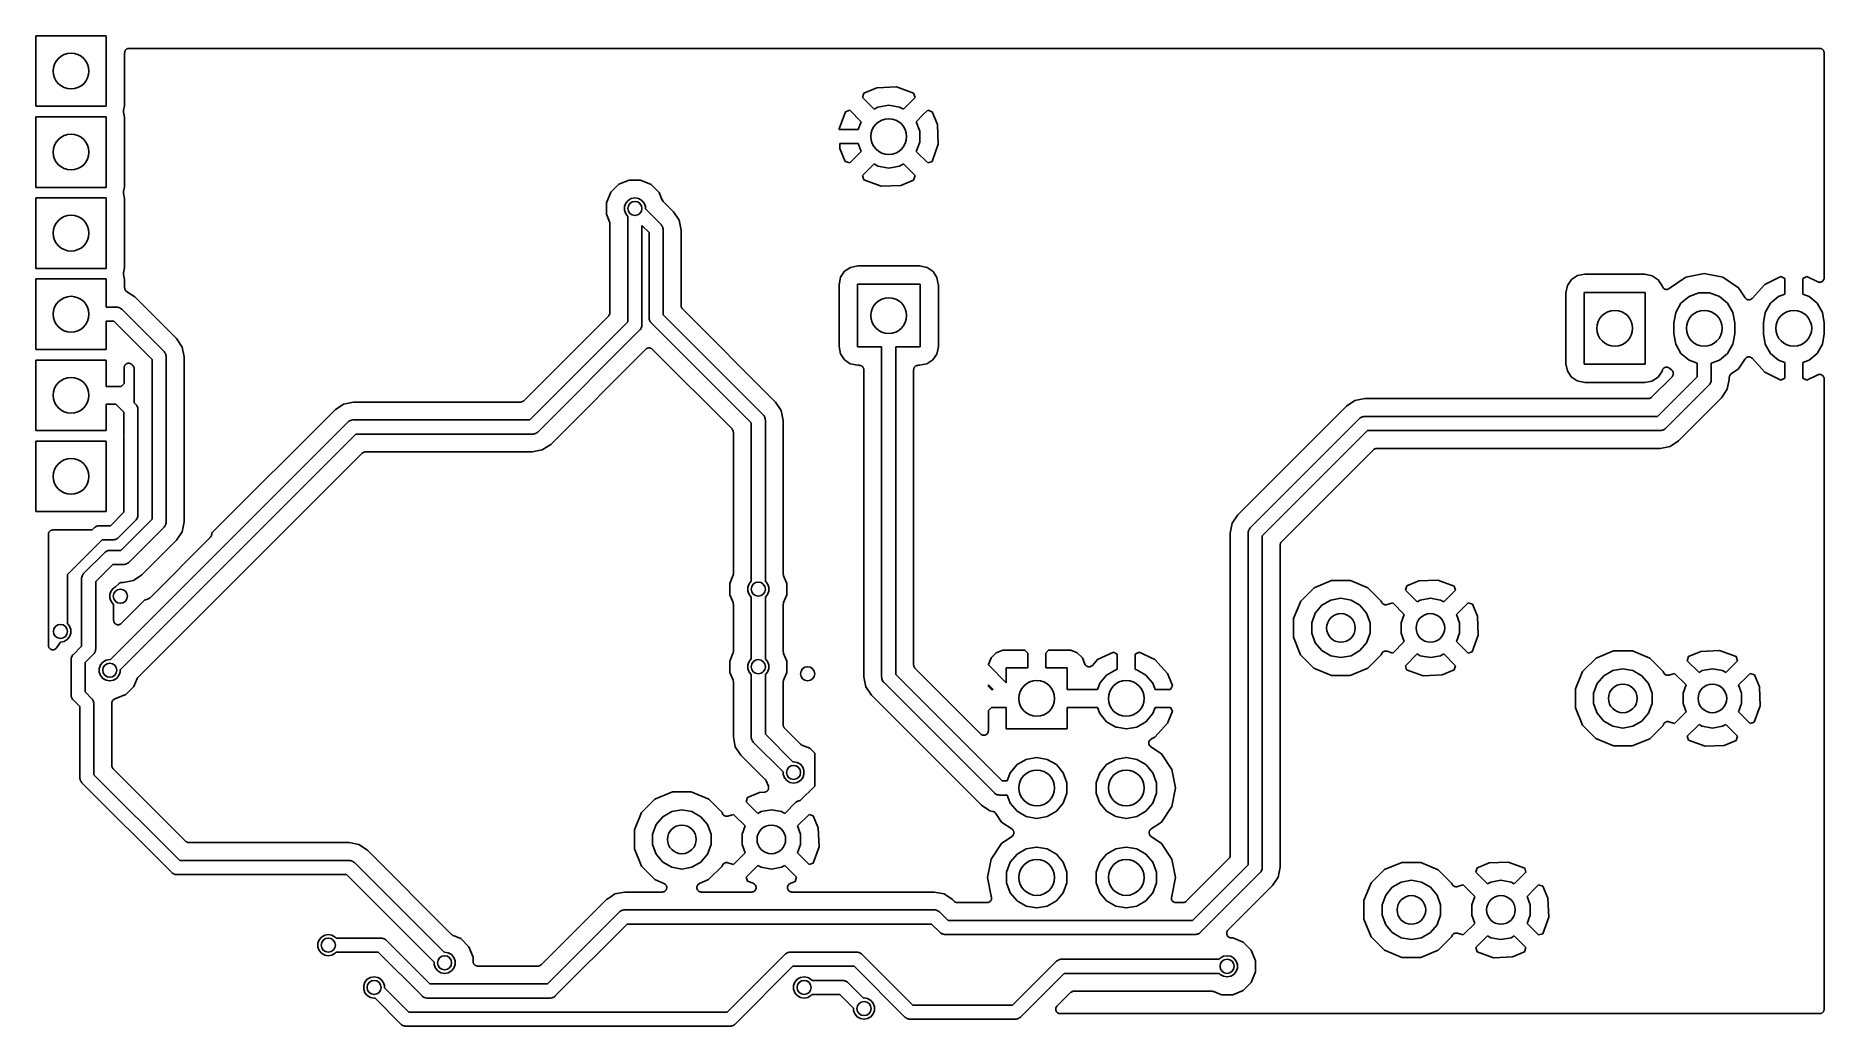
# Model space of a CAD drawing. Extents: x 0.2 to 50.9, y 0.2 to 28.3.
import ezdxf

# ---------------------------------------------------------------- set-up
doc = ezdxf.new("R2010")
doc.units = 0
doc.header["$MEASUREMENT"] = 0
doc.layers.add('BLACK', color=7, linetype='CONTINUOUS')

msp = doc.modelspace()

# ---------------------------------------------------------------- linework, layer by layer
at = {"layer": 'Black'}
for p, q in [((0.2, 26.3), (0.2, 28.3)), ((0.2, 28.3), (2.2, 28.3)), ((2.2, 28.3), (2.2, 26.3)), ((2.75866, 27.9038), (2.76581, 27.9123)), ((2.76581, 27.9123), (2.77543, 27.9178)), ((2.77543, 27.9178), (2.78394, 27.925)), ((2.78394, 27.925), (2.79438, 27.9288)), ((2.79438, 27.9288), (2.804, 27.9343)), ((2.804, 27.9343), (2.81495, 27.9363)), ((2.81495, 27.9363), (2.82539, 27.9401)), ((2.82539, 27.9401), (2.8365, 27.9401)), ((2.8365, 27.9401), (2.84744, 27.942)), ((2.84744, 27.942), (50.815, 27.942)), ((50.815, 27.942), (50.8259, 27.9401)), ((50.8259, 27.9401), (50.8371, 27.9401)), ((50.8371, 27.9401), (50.8475, 27.9363)), ((50.8475, 27.9363), (50.8584, 27.9343)), ((50.8584, 27.9343), (50.8681, 27.9288)), ((50.8681, 27.9288), (50.8785, 27.925)), ((50.8785, 27.925), (50.887, 27.9178)), ((50.887, 27.9178), (50.8966, 27.9123)), ((50.8966, 27.9123), (50.9038, 27.9038)), ((2.72044, 27.815), (2.72237, 27.8259)), ((2.72044, 26.3126), (2.72044, 27.815)), ((2.72237, 27.8371), (2.72617, 27.8475)), ((2.72237, 27.8259), (2.72237, 27.8371)), ((2.72617, 27.8475), (2.7281, 27.8584)), ((2.7281, 27.8584), (2.73366, 27.8681)), ((2.73366, 27.8681), (2.73746, 27.8785)), ((2.73746, 27.8785), (2.7446, 27.887)), ((2.7446, 27.887), (2.75015, 27.8966)), ((2.75015, 27.8966), (2.75866, 27.9038)), ((50.9038, 27.9038), (50.9123, 27.8966)), ((50.9123, 27.8966), (50.9178, 27.887)), ((50.9178, 27.887), (50.925, 27.8785)), ((50.925, 27.8785), (50.9288, 27.8681)), ((50.9288, 27.8681), (50.9343, 27.8584)), ((50.9343, 27.8584), (50.9363, 27.8475)), ((50.9363, 27.8475), (50.9401, 27.8371)), ((50.9401, 27.8371), (50.9401, 27.8259)), ((50.9401, 27.8259), (50.942, 27.815)), ((50.942, 27.815), (50.942, 21.4312)), ((23.6946, 26.6724), (23.6527, 26.5465)), ((23.6527, 26.5465), (23.9844, 26.2148)), ((24.0601, 26.8238), (23.6946, 26.6724)), ((24.6182, 26.8476), (24.0601, 26.8238)), ((25.1064, 26.6693), (24.6182, 26.8476)), ((24.8156, 26.2148), (25.1473, 26.5465)), ((25.1473, 26.5465), (25.1064, 26.6693)), ((2.2, 26.3), (0.2, 26.3)), ((0.2, 24), (0.2, 26)), ((0.2, 26), (2.2, 26)), ((2.2, 26), (2.2, 24)), ((2.6923, 26.1334), (2.69276, 26.1529)), ((2.69314, 26.1309), (2.6923, 26.1334)), ((2.69243, 26.1724), (2.69327, 26.1749)), ((2.69276, 26.1529), (2.69243, 26.1724)), ((2.69318, 26.1283), (2.69314, 26.1309)), ((2.72044, 25.9878), (2.69318, 26.1283)), ((2.69327, 26.1749), (2.69333, 26.1775)), ((2.69333, 26.1775), (2.72044, 26.3126)), ((2.72044, 24.0126), (2.72044, 25.9878)), ((23.1707, 26.1464), (22.9924, 25.6582)), ((23.2935, 26.1873), (23.1707, 26.1464)), ((23.6185, 25.8623), (23.2935, 26.1873)), ((23.9844, 26.2148), (24.0948, 26.2786)), ((24.0948, 26.2786), (24.4, 26.3324)), ((24.4, 26.3324), (24.7052, 26.2786)), ((24.7052, 26.2786), (24.8156, 26.2148)), ((25.3824, 26.0632), (25.1815, 25.8623)), ((25.5065, 26.1873), (25.3824, 26.0632)), ((25.3824, 26.0632), (25.3824, 26.0632)), ((25.3824, 26.0632), (25.3824, 26.0632)), ((25.6324, 26.1454), (25.5065, 26.1873)), ((25.7838, 25.7799), (25.6324, 26.1454)), ((22.9924, 25.6582), (22.9932, 25.64)), ((22.9932, 25.64), (23.5376, 25.64)), ((23.5376, 25.64), (23.6185, 25.8623)), ((25.1815, 25.8623), (25.2788, 25.595)), ((25.2788, 25.595), (25.2788, 25.285)), ((25.8076, 25.2218), (25.7838, 25.7799)), ((23.0103, 25.24), (23.0162, 25.1001)), ((23.5376, 25.24), (23.0103, 25.24)), ((23.0162, 25.1001), (23.1676, 24.7346)), ((23.2935, 24.6927), (23.6185, 25.0177)), ((23.6185, 25.0177), (23.5376, 25.24)), ((25.2788, 25.285), (25.1815, 25.0177)), ((25.1815, 25.0177), (25.5065, 24.6927)), ((25.6293, 24.7336), (25.8076, 25.2218)), ((23.1676, 24.7346), (23.2935, 24.6927)), ((23.9844, 24.6652), (23.6527, 24.3335)), ((24.0948, 24.6014), (23.9844, 24.6652)), ((24.4, 24.5476), (24.0948, 24.6014)), ((24.7052, 24.6014), (24.4, 24.5476)), ((24.8156, 24.6652), (24.7052, 24.6014)), ((25.1473, 24.3335), (24.8156, 24.6652)), ((25.5065, 24.6927), (25.6293, 24.7336)), ((2.2, 24), (0.2, 24)), ((2.6923, 23.8334), (2.69276, 23.8529)), ((2.69243, 23.8724), (2.69327, 23.8749)), ((2.69276, 23.8529), (2.69243, 23.8724)), ((2.69327, 23.8749), (2.69333, 23.8775)), ((2.69333, 23.8775), (2.72044, 24.0126)), ((16.5154, 23.8583), (16.3921, 23.5614)), ((16.7429, 24.0854), (16.5154, 23.8583)), ((17.04, 24.2081), (16.7429, 24.0854)), ((17.3614, 24.2079), (17.04, 24.2081)), ((17.6583, 24.0846), (17.3614, 24.2079)), ((17.8854, 23.8571), (17.6583, 24.0846)), ((17.9752, 23.6398), (17.8854, 23.8571)), ((23.6527, 24.3335), (23.6936, 24.2107)), ((23.6936, 24.2107), (24.1818, 24.0324)), ((24.1818, 24.0324), (24.7399, 24.0562)), ((24.7399, 24.0562), (25.1054, 24.2076)), ((25.1054, 24.2076), (25.1473, 24.3335)), ((25.1473, 24.3335), (25.1473, 24.3335)), ((0.2, 21.7), (0.2, 23.7)), ((0.2, 23.7), (2.2, 23.7)), ((2.2, 23.7), (2.2, 21.7)), ((2.69314, 23.8309), (2.6923, 23.8334)), ((2.69318, 23.8283), (2.69314, 23.8309)), ((2.72044, 23.6878), (2.69318, 23.8283)), ((2.72044, 21.7126), (2.72044, 23.6878)), ((16.3921, 23.5614), (16.3919, 23.24)), ((16.9034, 23.4523), (16.9392, 23.5506)), ((16.9034, 23.3477), (16.9034, 23.4523)), ((16.9392, 23.2494), (16.9034, 23.3477)), ((16.9392, 23.5506), (17.0064, 23.6307)), ((17.0064, 23.6307), (17.097, 23.683)), ((17.097, 23.683), (17.2, 23.7011)), ((17.2, 23.7011), (17.303, 23.683)), ((17.303, 23.683), (17.3936, 23.6307)), ((17.3936, 23.6307), (17.4608, 23.5506)), ((17.4608, 23.5506), (17.4966, 23.4523)), ((17.4966, 23.4523), (17.4966, 23.3863)), ((17.4966, 23.3863), (17.9414, 22.9414)), ((17.9767, 23.6374), (17.9752, 23.6398)), ((17.9774, 23.6347), (17.9767, 23.6374)), ((17.9885, 23.6189), (17.9774, 23.6347)), ((17.9988, 23.6026), (17.9885, 23.6189)), ((18.0011, 23.6009), (17.9988, 23.6026)), ((18.0027, 23.5985), (18.0011, 23.6009)), ((18.2918, 23.3095), (18.0027, 23.5985)), ((16.3919, 23.24), (16.4824, 23.0209)), ((16.4824, 23.0209), (16.483, 23.0182)), ((16.483, 23.0182), (16.4843, 23.0159)), ((16.4843, 23.0159), (16.4877, 22.9968)), ((16.4877, 22.9968), (16.4919, 22.9779)), ((16.4919, 22.9779), (16.4915, 22.9751)), ((16.4915, 22.9751), (16.492, 22.9724)), ((16.492, 22.9724), (16.492, 20.4459)), ((17, 23.177), (16.9392, 23.2494)), ((17, 20.1828), (17, 23.177)), ((17.6, 22.7172), (17.4, 22.9172)), ((17.4, 22.9172), (17.4, 20.1)), ((17.9414, 22.9414), (17.9465, 22.9342)), ((17.9465, 22.9342), (17.9532, 22.9286)), ((17.9532, 22.9286), (17.9663, 22.9059)), ((17.9663, 22.9059), (17.9813, 22.8845)), ((17.9813, 22.8845), (17.9835, 22.876)), ((17.9835, 22.876), (17.9879, 22.8684)), ((17.9879, 22.8684), (17.9925, 22.8427)), ((17.9925, 22.8427), (17.9992, 22.8174)), ((18.4518, 23.07), (18.2918, 23.3095)), ((18.508, 22.7875), (18.4518, 23.07)), ((17.6, 20.3), (17.6, 22.7172)), ((17.9992, 22.8174), (17.9985, 22.8087)), ((17.9985, 22.8087), (18, 22.8)), ((18, 22.8), (18, 20.3828)), ((18.508, 20.6459), (18.508, 22.7875)), ((2.2, 21.7), (0.2, 21.7)), ((0.2, 19.4), (0.2, 21.4)), ((0.2, 21.4), (2.2, 21.4)), ((2.2, 21.4), (2.2, 20.6)), ((2.6923, 21.5334), (2.69276, 21.5529)), ((2.69314, 21.5309), (2.6923, 21.5334)), ((2.69243, 21.5724), (2.69327, 21.5749)), ((2.69276, 21.5529), (2.69243, 21.5724)), ((2.69318, 21.5283), (2.69314, 21.5309)), ((2.72044, 21.3878), (2.69318, 21.5283)), ((2.69327, 21.5749), (2.69333, 21.5775)), ((2.69333, 21.5775), (2.72044, 21.7126)), ((2.72044, 21.1528), (2.72044, 21.3878)), ((23.0331, 21.4487), (22.9906, 21.2364)), ((23.1471, 21.6175), (23.0331, 21.4487)), ((23.3177, 21.7296), (23.1471, 21.6175)), ((23.5232, 21.7694), (23.3177, 21.7296)), ((25.2764, 21.7694), (23.5232, 21.7694)), ((25.4887, 21.7269), (25.2764, 21.7694)), ((25.6575, 21.6129), (25.4887, 21.7269)), ((25.7696, 21.4423), (25.6575, 21.6129)), ((25.8076, 21.2465), (25.7696, 21.4423)), ((43.7725, 21.3845), (43.6585, 21.2157)), ((43.9431, 21.4966), (43.7725, 21.3845)), ((44.1486, 21.5364), (43.9431, 21.4966)), ((45.851, 21.5364), (44.1486, 21.5364)), ((46.0633, 21.4939), (45.851, 21.5364)), ((46.2321, 21.3799), (46.0633, 21.4939)), ((46.3442, 21.2093), (46.2321, 21.3799)), ((47.0161, 21.4496), (46.5677, 21.1501)), ((47.54, 21.5539), (47.0161, 21.4496)), ((48.0639, 21.4496), (47.54, 21.5539)), ((48.5081, 21.1529), (48.0639, 21.4496)), ((49.7138, 21.4679), (49.2558, 21.2473)), ((49.826, 21.4093), (49.7138, 21.4679)), ((49.826, 20.9689), (49.826, 21.4093)), ((50.4462, 21.4679), (50.334, 21.4093)), ((50.334, 21.4093), (50.334, 20.9689)), ((50.7599, 21.3168), (50.4462, 21.4679)), ((50.7766, 21.3121), (50.7599, 21.3168)), ((50.8622, 21.3153), (50.8463, 21.3081)), ((50.8785, 21.3212), (50.8622, 21.3153)), ((50.8822, 21.3243), (50.8785, 21.3212)), ((50.8865, 21.3263), (50.8822, 21.3243)), ((50.899, 21.3384), (50.8865, 21.3263)), ((50.9123, 21.3496), (50.899, 21.3384)), ((50.9147, 21.3537), (50.9123, 21.3496)), ((50.9181, 21.357), (50.9147, 21.3537)), ((50.9257, 21.3727), (50.9181, 21.357)), ((50.9343, 21.3878), (50.9257, 21.3727)), ((50.9352, 21.3925), (50.9343, 21.3878)), ((50.9373, 21.3968), (50.9352, 21.3925)), ((50.939, 21.4141), (50.9373, 21.3968)), ((50.942, 21.4312), (50.939, 21.4141)), ((2.72356, 21.1351), (2.72044, 21.1528)), ((2.72551, 21.1173), (2.72356, 21.1351)), ((2.72356, 21.1351), (2.72356, 21.1351)), ((2.72737, 21.1135), (2.72551, 21.1173)), ((2.7281, 21.1094), (2.72737, 21.1135)), ((2.72737, 21.1135), (2.72737, 21.1135)), ((2.73708, 21.0938), (2.7281, 21.1094)), ((2.74502, 21.0777), (2.73708, 21.0938)), ((2.73708, 21.0938), (2.73708, 21.0938)), ((2.74805, 21.0748), (2.74502, 21.0777)), ((2.75015, 21.0712), (2.74805, 21.0748)), ((2.76391, 21.0596), (2.75015, 21.0712)), ((2.77688, 21.0472), (2.76391, 21.0596)), ((3.00947, 20.8918), (2.77688, 21.0472)), ((4.19179, 19.7095), (3.00947, 20.8918)), ((22.9906, 21.2364), (22.9906, 19.4832)), ((23.511, 19.471), (23.511, 21.249)), ((23.511, 21.249), (25.289, 21.249)), ((25.289, 21.249), (25.289, 19.471)), ((25.8094, 21.2368), (25.8076, 21.2465)), ((25.8094, 19.4836), (25.8094, 21.2368)), ((43.6585, 21.2157), (43.616, 21.0034)), ((43.616, 21.0034), (43.616, 18.9962)), ((44.1364, 18.984), (44.1364, 21.016)), ((44.1364, 21.016), (45.8636, 21.016)), ((45.8636, 21.016), (45.8636, 18.984)), ((46.3451, 21.2044), (46.3442, 21.2093)), ((46.3512, 21.1887), (46.3451, 21.2044)), ((46.3559, 21.1725), (46.3512, 21.1887)), ((46.359, 21.1682), (46.3559, 21.1725)), ((46.3609, 21.1633), (46.359, 21.1682)), ((46.372, 21.1505), (46.3609, 21.1633)), ((46.382, 21.1369), (46.372, 21.1505)), ((46.3864, 21.134), (46.382, 21.1369)), ((46.3898, 21.13), (46.3864, 21.134)), ((46.4046, 21.1218), (46.3898, 21.13)), ((46.4186, 21.1124), (46.4046, 21.1218)), ((46.4238, 21.1111), (46.4186, 21.1124)), ((46.4284, 21.1086), (46.4238, 21.1111)), ((46.4451, 21.1059), (46.4284, 21.1086)), ((46.4615, 21.1019), (46.4451, 21.1059)), ((46.4667, 21.1025), (46.4615, 21.1019)), ((46.472, 21.1017), (46.4667, 21.1025)), ((46.4885, 21.1049), (46.472, 21.1017)), ((46.5053, 21.1067), (46.4885, 21.1049)), ((46.5101, 21.109), (46.5053, 21.1067)), ((46.5153, 21.1101), (46.5101, 21.109)), ((46.5297, 21.1187), (46.5153, 21.1101)), ((46.5449, 21.1262), (46.5297, 21.1187)), ((46.5485, 21.13), (46.5449, 21.1262)), ((46.5531, 21.1328), (46.5485, 21.13)), ((46.5637, 21.1459), (46.5531, 21.1328)), ((46.5677, 21.1501), (46.5637, 21.1459)), ((46.8784, 20.7114), (47.1082, 20.9042)), ((47.1082, 20.9042), (47.39, 21.0068)), ((47.39, 21.0068), (47.69, 21.0068)), ((47.69, 21.0068), (47.9718, 20.9042)), ((47.9718, 20.9042), (48.2016, 20.7114)), ((48.7009, 20.8644), (48.5081, 21.1529)), ((48.7043, 20.8608), (48.7009, 20.8644)), ((48.7067, 20.8564), (48.7043, 20.8608)), ((48.7195, 20.8449), (48.7067, 20.8564)), ((48.7314, 20.8325), (48.7195, 20.8449)), ((48.7358, 20.8303), (48.7314, 20.8325)), ((48.7396, 20.827), (48.7358, 20.8303)), ((48.7555, 20.8206), (48.7396, 20.827)), ((48.7709, 20.813), (48.7555, 20.8206)), ((48.7759, 20.8125), (48.7709, 20.813)), ((48.7805, 20.8106), (48.7759, 20.8125)), ((48.7977, 20.8101), (48.7805, 20.8106)), ((48.8148, 20.8082), (48.7977, 20.8101)), ((48.8196, 20.8094), (48.8148, 20.8082)), ((48.8246, 20.8092), (48.8196, 20.8094)), ((48.8409, 20.8146), (48.8246, 20.8092)), ((48.8576, 20.8187), (48.8409, 20.8146)), ((48.8618, 20.8215), (48.8576, 20.8187)), ((48.8665, 20.823), (48.8618, 20.8215)), ((48.88, 20.8336), (48.8665, 20.823)), ((48.8943, 20.8432), (48.88, 20.8336)), ((48.8972, 20.8472), (48.8943, 20.8432)), ((48.9012, 20.8503), (48.8972, 20.8472)), ((49.2558, 21.2473), (48.9012, 20.8503)), ((49.4184, 20.7114), (49.6482, 20.9042)), ((49.6482, 20.9042), (49.826, 20.9689)), ((50.334, 20.9689), (50.5118, 20.9042)), ((50.5118, 20.9042), (50.7416, 20.7114)), ((50.7929, 21.3061), (50.7766, 21.3121)), ((50.7977, 21.3061), (50.7929, 21.3061)), ((50.8023, 21.3048), (50.7977, 21.3061)), ((50.8197, 21.3061), (50.8023, 21.3048)), ((50.8371, 21.3061), (50.8197, 21.3061)), ((50.8416, 21.3078), (50.8371, 21.3061)), ((50.8463, 21.3081), (50.8416, 21.3078)), ((2.2, 20.6), (2.5, 20.6)), ((2.5, 20.6), (2.50867, 20.5985)), ((2.50867, 20.5985), (2.51743, 20.5992)), ((2.51743, 20.5992), (2.54267, 20.5925)), ((2.54267, 20.5925), (2.5684, 20.5879)), ((2.5684, 20.5879), (2.57602, 20.5835)), ((2.57602, 20.5835), (2.58452, 20.5813)), ((2.58452, 20.5813), (2.60593, 20.5663)), ((2.60593, 20.5663), (2.62856, 20.5532)), ((2.62856, 20.5532), (2.63422, 20.5465)), ((2.63422, 20.5465), (2.64142, 20.5414)), ((2.64142, 20.5414), (3.84142, 19.3414)), ((16.4548, 20.3561), (14.0439, 17.9452)), ((16.458, 20.3606), (16.4548, 20.3561)), ((16.4623, 20.3642), (16.458, 20.3606)), ((16.4706, 20.3786), (16.4623, 20.3642)), ((16.4801, 20.3922), (16.4706, 20.3786)), ((16.4815, 20.3976), (16.4801, 20.3922)), ((16.4843, 20.4024), (16.4815, 20.3976)), ((16.4872, 20.4188), (16.4843, 20.4024)), ((16.4915, 20.4348), (16.4872, 20.4188)), ((16.492, 20.4459), (16.491, 20.4404)), ((16.491, 20.4404), (16.4915, 20.4348)), ((17.6015, 20.2913), (17.6, 20.3)), ((18, 20.3828), (20.8414, 17.5414)), ((18.509, 20.6404), (18.508, 20.6459)), ((18.5085, 20.6348), (18.509, 20.6404)), ((18.5128, 20.6188), (18.5085, 20.6348)), ((18.5157, 20.6024), (18.5128, 20.6188)), ((18.5185, 20.5976), (18.5157, 20.6024)), ((18.5199, 20.5922), (18.5185, 20.5976)), ((18.5294, 20.5786), (18.5199, 20.5922)), ((18.5377, 20.5642), (18.5294, 20.5786)), ((18.542, 20.5606), (18.5377, 20.5642)), ((18.5452, 20.5561), (18.542, 20.5606)), ((21.1918, 17.9095), (18.5452, 20.5561)), ((46.6764, 20.1563), (46.7285, 20.4517)), ((46.7285, 20.4517), (46.8784, 20.7114)), ((48.2016, 20.7114), (48.3515, 20.4517)), ((48.3515, 20.4517), (48.4036, 20.1563)), ((49.2164, 20.1563), (49.2685, 20.4517)), ((49.2685, 20.4517), (49.4184, 20.7114)), ((50.7416, 20.7114), (50.8915, 20.4517)), ((50.8915, 20.4517), (50.9436, 20.1563)), ((2.41716, 20.2), (2.2, 20.2)), ((2.2, 20.2), (2.2, 19.4)), ((3.5, 19.1172), (2.41716, 20.2)), ((14.2172, 17.4), (17, 20.1828)), ((17.3414, 19.9586), (14.4414, 17.0586)), ((17.3465, 19.9658), (17.3414, 19.9586)), ((17.3532, 19.9714), (17.3465, 19.9658)), ((17.3663, 19.9941), (17.3532, 19.9714)), ((17.3813, 20.0155), (17.3663, 19.9941)), ((17.3835, 20.024), (17.3813, 20.0155)), ((17.3879, 20.0316), (17.3835, 20.024)), ((17.3925, 20.0573), (17.3879, 20.0316)), ((17.3992, 20.0826), (17.3925, 20.0573)), ((17.4, 20.1), (17.3985, 20.0913)), ((17.3985, 20.0913), (17.3992, 20.0826)), ((17.6008, 20.2826), (17.6015, 20.2913)), ((17.6075, 20.2573), (17.6008, 20.2826)), ((17.6121, 20.2316), (17.6075, 20.2573)), ((17.6165, 20.224), (17.6121, 20.2316)), ((17.6187, 20.2155), (17.6165, 20.224)), ((17.6337, 20.1941), (17.6187, 20.2155)), ((17.6468, 20.1714), (17.6337, 20.1941)), ((17.6535, 20.1658), (17.6468, 20.1714)), ((17.6586, 20.1586), (17.6535, 20.1658)), ((20.5, 17.3172), (17.6586, 20.1586)), ((46.6764, 19.8437), (46.6764, 20.1563)), ((46.7285, 19.5484), (46.6764, 19.8437)), ((48.4036, 19.8437), (48.3515, 19.5484)), ((48.4036, 20.1563), (48.4036, 19.8437)), ((49.2164, 19.8437), (49.2164, 20.1563)), ((49.2685, 19.5484), (49.2164, 19.8437)), ((50.9436, 19.8437), (50.8915, 19.5484)), ((50.9436, 20.1563), (50.9436, 19.8437)), ((2.2, 19.4), (0.2, 19.4)), ((3.84142, 19.3414), (3.84647, 19.3342)), ((3.84647, 19.3342), (3.85321, 19.3286)), ((3.85321, 19.3286), (3.86627, 19.3059)), ((3.86627, 19.3059), (3.88126, 19.2845)), ((3.88126, 19.2845), (3.88354, 19.276)), ((4.35181, 19.47), (4.19179, 19.7095)), ((4.408, 19.1875), (4.35181, 19.47)), ((14.8095, 16.7082), (17.5102, 19.4089)), ((17.5102, 19.4089), (17.5193, 19.4153)), ((17.5193, 19.4153), (17.5272, 19.4232)), ((17.5272, 19.4232), (17.5372, 19.4279)), ((17.5372, 19.4279), (17.5463, 19.4342)), ((17.5463, 19.4342), (17.5571, 19.4371)), ((17.5571, 19.4371), (17.5671, 19.4418)), ((17.5671, 19.4418), (17.5782, 19.4428)), ((17.5782, 19.4428), (17.5889, 19.4456)), ((17.5889, 19.4456), (17.6, 19.4447)), ((17.6, 19.4447), (17.6111, 19.4456)), ((17.6111, 19.4456), (17.6218, 19.4428)), ((17.6218, 19.4428), (17.6329, 19.4418)), ((17.6329, 19.4418), (17.6429, 19.4371)), ((17.6429, 19.4371), (17.6537, 19.4342)), ((17.6537, 19.4342), (17.6628, 19.4279)), ((17.6628, 19.4279), (17.6728, 19.4232)), ((17.6728, 19.4232), (17.6807, 19.4153)), ((17.6807, 19.4153), (17.6898, 19.4089)), ((17.6898, 19.4089), (19.9548, 17.1439)), ((22.9906, 19.4832), (23.0304, 19.2777)), ((24.2, 19.471), (23.511, 19.471)), ((24.2, 10.1), (24.2, 19.471)), ((25.289, 19.471), (24.6, 19.471)), ((24.6, 19.471), (24.6, 10.1828)), ((25.7669, 19.2713), (25.8094, 19.4836)), ((46.8784, 19.2886), (46.7285, 19.5484)), ((47.1082, 19.0958), (46.8784, 19.2886)), ((48.2016, 19.2886), (47.9718, 19.0958)), ((48.3515, 19.5484), (48.2016, 19.2886)), ((49.4184, 19.2886), (49.2685, 19.5484)), ((49.6482, 19.0958), (49.4184, 19.2886)), ((50.7416, 19.2886), (50.5118, 19.0958)), ((50.8915, 19.5484), (50.7416, 19.2886)), ((0.2, 17.1), (0.2, 19.1)), ((0.2, 19.1), (2.2, 19.1)), ((2.2, 19.1), (2.2, 18.354)), ((2.708, 18.8841), (2.71088, 18.9005)), ((2.708, 18.4384), (2.708, 18.8841)), ((2.71088, 18.9005), (2.71233, 18.917)), ((2.71233, 18.917), (2.71469, 18.9221)), ((2.71469, 18.9221), (2.71566, 18.9276)), ((2.71566, 18.9276), (2.72396, 18.9419)), ((2.72396, 18.9419), (2.73097, 18.957)), ((2.73097, 18.957), (2.73492, 18.9609)), ((2.73492, 18.9609), (2.73771, 18.9658)), ((2.73771, 18.9658), (2.75042, 18.9764)), ((2.75042, 18.9764), (2.76216, 18.9882)), ((2.76216, 18.9882), (2.76722, 18.9905)), ((2.76722, 18.9905), (2.7715, 18.9941)), ((2.7715, 18.9941), (2.7871, 18.9998)), ((2.7871, 18.9998), (2.80213, 19.0068)), ((2.80213, 19.0068), (2.80769, 19.0073)), ((2.80769, 19.0073), (2.81295, 19.0092)), ((2.81295, 19.0092), (2.82954, 19.0092)), ((2.82954, 19.0092), (2.84607, 19.0106)), ((2.84607, 19.0106), (2.85147, 19.0092)), ((2.85147, 19.0092), (2.85705, 19.0092)), ((2.85705, 19.0092), (2.87265, 19.0035)), ((2.87265, 19.0035), (2.88867, 18.9992)), ((2.88867, 18.9992), (2.89325, 18.996)), ((2.89325, 18.996), (2.8985, 18.9941)), ((2.8985, 18.9941), (2.91121, 18.9835)), ((2.91121, 18.9835), (2.9248, 18.9739)), ((2.9248, 18.9739), (2.9548, 18.9439)), ((2.9548, 18.9439), (2.95801, 18.9394)), ((2.95801, 18.9394), (2.96229, 18.9358)), ((2.96229, 18.9358), (2.97059, 18.9214)), ((2.97059, 18.9214), (2.9801, 18.9078)), ((2.9801, 18.9078), (2.98155, 18.9024)), ((2.98155, 18.9024), (2.98434, 18.8976)), ((2.98434, 18.8976), (2.98722, 18.8812)), ((2.98722, 18.8812), (2.99152, 18.8652)), ((2.99152, 18.8652), (2.99103, 18.8596)), ((2.99103, 18.8596), (2.992, 18.8541)), ((2.992, 18.8541), (2.992, 17.8908)), ((3.5, 14.5828), (3.5, 19.1172)), ((3.88354, 19.276), (3.88794, 19.2684)), ((3.88794, 19.2684), (3.89248, 19.2427)), ((3.89248, 19.2427), (3.89924, 19.2174)), ((3.89924, 19.2174), (3.89847, 19.2087)), ((3.89847, 19.2087), (3.9, 19.2)), ((3.9, 19.2), (3.9, 14.5)), ((4.408, 14.5125), (4.408, 19.1875)), ((23.0304, 19.2777), (23.1425, 19.1071)), ((23.1425, 19.1071), (23.3113, 18.9931)), ((23.3113, 18.9931), (23.5236, 18.9506)), ((23.5236, 18.9506), (23.565, 18.9506)), ((23.565, 18.9506), (23.5759, 18.9486)), ((23.5759, 18.9486), (23.5871, 18.9486)), ((23.5871, 18.9486), (23.5975, 18.9448)), ((23.5975, 18.9448), (23.6084, 18.9429)), ((23.6084, 18.9429), (23.6181, 18.9373)), ((23.6181, 18.9373), (23.6285, 18.9335)), ((23.6285, 18.9335), (23.637, 18.9264)), ((23.637, 18.9264), (23.6466, 18.9208)), ((23.6466, 18.9208), (23.6538, 18.9123)), ((23.6538, 18.9123), (23.6623, 18.9052)), ((23.6623, 18.9052), (23.6678, 18.8956)), ((23.6678, 18.8956), (23.675, 18.8871)), ((23.675, 18.8871), (23.6788, 18.8766)), ((23.6788, 18.8766), (23.6843, 18.867)), ((23.6843, 18.867), (23.6863, 18.8561)), ((23.6863, 18.8561), (23.6901, 18.8456)), ((23.6901, 18.8456), (23.6901, 18.8345)), ((23.6901, 18.8345), (23.692, 18.8236)), ((23.692, 18.8236), (23.692, 10.1125)), ((25.108, 18.8236), (25.1099, 18.8345)), ((25.108, 10.4459), (25.108, 18.8236)), ((25.1099, 18.8456), (25.1137, 18.8561)), ((25.1099, 18.8345), (25.1099, 18.8456)), ((25.1137, 18.8561), (25.1157, 18.867)), ((25.1157, 18.867), (25.1212, 18.8766)), ((25.1212, 18.8766), (25.125, 18.8871)), ((25.125, 18.8871), (25.1322, 18.8956)), ((25.1322, 18.8956), (25.1377, 18.9052)), ((25.1377, 18.9052), (25.1462, 18.9123)), ((25.1462, 18.9123), (25.1534, 18.9208)), ((25.1534, 18.9208), (25.163, 18.9264)), ((25.163, 18.9264), (25.1715, 18.9335)), ((25.1715, 18.9335), (25.1819, 18.9373)), ((25.1819, 18.9373), (25.1916, 18.9429)), ((25.1916, 18.9429), (25.2025, 18.9448)), ((25.2025, 18.9448), (25.2129, 18.9486)), ((25.2129, 18.9486), (25.2241, 18.9486)), ((25.2241, 18.9486), (25.235, 18.9506)), ((25.235, 18.9506), (25.2768, 18.9506)), ((25.2768, 18.9506), (25.4823, 18.9904)), ((25.4823, 18.9904), (25.6529, 19.1025)), ((25.6529, 19.1025), (25.7669, 19.2713)), ((43.616, 18.9962), (43.6558, 18.7907)), ((43.6558, 18.7907), (43.7679, 18.6201)), ((45.8636, 18.984), (44.1364, 18.984)), ((46.2275, 18.6155), (46.3415, 18.7843)), ((46.3415, 18.7843), (46.3442, 18.7979)), ((46.3442, 18.7979), (46.3502, 18.8133)), ((46.3502, 18.8133), (46.3548, 18.8291)), ((46.3548, 18.8291), (46.3582, 18.8337)), ((46.3582, 18.8337), (46.3602, 18.839)), ((46.3602, 18.839), (46.3711, 18.8514)), ((46.3711, 18.8514), (46.3809, 18.8647)), ((46.3809, 18.8647), (46.3856, 18.8679)), ((46.3856, 18.8679), (46.3894, 18.8721)), ((46.3894, 18.8721), (46.4038, 18.88)), ((46.4038, 18.88), (46.4176, 18.8892)), ((46.4176, 18.8892), (46.4231, 18.8906)), ((46.4231, 18.8906), (46.4281, 18.8933)), ((46.4281, 18.8933), (46.4444, 18.8958)), ((46.4444, 18.8958), (46.4604, 18.8997)), ((46.4604, 18.8997), (46.4661, 18.8991)), ((46.4661, 18.8991), (46.4717, 18.8999)), ((46.4717, 18.8999), (46.4879, 18.8967)), ((46.4879, 18.8967), (46.5043, 18.8949)), ((46.5043, 18.8949), (46.5094, 18.8924)), ((46.5094, 18.8924), (46.5149, 18.8913)), ((46.5149, 18.8913), (46.529, 18.8827)), ((46.529, 18.8827), (46.5438, 18.8754)), ((46.5438, 18.8754), (46.5477, 18.8713)), ((46.5477, 18.8713), (46.5526, 18.8683)), ((46.5526, 18.8683), (46.5629, 18.8554)), ((46.5629, 18.8554), (46.569, 18.8491)), ((46.569, 18.8491), (46.6075, 18.8234)), ((46.6075, 18.8234), (46.6085, 18.8224)), ((46.6085, 18.8224), (46.6098, 18.8218)), ((46.6098, 18.8218), (46.6244, 18.8072)), ((46.6244, 18.8072), (46.6393, 18.7929)), ((46.6393, 18.7929), (46.6399, 18.7916)), ((46.6399, 18.7916), (46.6409, 18.7906)), ((46.6409, 18.7906), (46.6497, 18.7719)), ((47.34, 19.0115), (47.1082, 19.0958)), ((47.34, 18.6228), (47.34, 19.0115)), ((47.9718, 19.0958), (47.74, 19.0115)), ((47.74, 19.0115), (47.74, 18.54)), ((48.3044, 18.7111), (48.5081, 18.8471)), ((48.5081, 18.8471), (48.7009, 19.1356)), ((48.7009, 19.1356), (48.7043, 19.1392)), ((48.7043, 19.1392), (48.7067, 19.1436)), ((48.7067, 19.1436), (48.7195, 19.1551)), ((48.7195, 19.1551), (48.7314, 19.1675)), ((48.7314, 19.1675), (48.7358, 19.1697)), ((48.7358, 19.1697), (48.7396, 19.173)), ((48.7396, 19.173), (48.7555, 19.1794)), ((48.7555, 19.1794), (48.7709, 19.187)), ((48.7709, 19.187), (48.7759, 19.1875)), ((48.7759, 19.1875), (48.7805, 19.1894)), ((48.7805, 19.1894), (48.7977, 19.1899)), ((48.7977, 19.1899), (48.8148, 19.1918)), ((48.8148, 19.1918), (48.8196, 19.1906)), ((48.8196, 19.1906), (48.8246, 19.1908)), ((48.8246, 19.1908), (48.8409, 19.1854)), ((48.8409, 19.1854), (48.8576, 19.1813)), ((48.8576, 19.1813), (48.8618, 19.1785)), ((48.8618, 19.1785), (48.8665, 19.177)), ((48.8665, 19.177), (48.88, 19.1664)), ((48.88, 19.1664), (48.8943, 19.1568)), ((48.8943, 19.1568), (48.8972, 19.1528)), ((48.8972, 19.1528), (48.9012, 19.1497)), ((48.9012, 19.1497), (49.2558, 18.7527)), ((49.826, 19.0311), (49.6482, 19.0958)), ((49.826, 18.5907), (49.826, 19.0311)), ((50.5118, 19.0958), (50.334, 19.0311)), ((50.334, 19.0311), (50.334, 18.5907)), ((2.2, 18.354), (2.62364, 18.354)), ((2.62364, 18.354), (2.708, 18.4384)), ((43.7679, 18.6201), (43.9367, 18.5061)), ((43.9367, 18.5061), (44.149, 18.4636)), ((44.149, 18.4636), (45.8514, 18.4636)), ((45.8514, 18.4636), (46.0569, 18.5034)), ((46.6267, 18.628), (46.0439, 18.0452)), ((46.0569, 18.5034), (46.2275, 18.6155)), ((46.2172, 17.5), (47.34, 18.6228)), ((47.6814, 18.3986), (46.4414, 17.1586)), ((46.6275, 18.6291), (46.6267, 18.628)), ((46.6287, 18.63), (46.6275, 18.6291)), ((46.6402, 18.6472), (46.6287, 18.63)), ((46.652, 18.6641), (46.6402, 18.6472)), ((46.6497, 18.7719), (46.6588, 18.7533)), ((46.6524, 18.6655), (46.652, 18.6641)), ((46.6532, 18.6666), (46.6524, 18.6655)), ((46.6581, 18.6867), (46.6532, 18.6666)), ((46.6634, 18.7067), (46.6581, 18.6867)), ((46.6588, 18.7533), (46.659, 18.7519)), ((46.659, 18.7519), (46.6596, 18.7506)), ((46.6596, 18.7506), (46.6614, 18.73)), ((46.6614, 18.73), (46.6636, 18.7095)), ((46.6636, 18.7095), (46.6633, 18.7081)), ((46.6633, 18.7081), (46.6634, 18.7067)), ((47.6865, 18.4058), (47.6814, 18.3986)), ((47.6932, 18.4114), (47.6865, 18.4058)), ((47.7063, 18.4341), (47.6932, 18.4114)), ((47.7213, 18.4555), (47.7063, 18.4341)), ((47.7235, 18.464), (47.7213, 18.4555)), ((47.7279, 18.4716), (47.7235, 18.464)), ((47.7325, 18.4973), (47.7279, 18.4716)), ((47.7392, 18.5226), (47.7325, 18.4973)), ((47.74, 18.54), (47.7385, 18.5313)), ((47.7385, 18.5313), (47.7392, 18.5226)), ((48.0318, 18.0305), (48.1918, 18.27)), ((48.1918, 18.27), (48.248, 18.5525)), ((48.248, 18.6055), (48.2511, 18.6232)), ((48.248, 18.5525), (48.248, 18.6055)), ((48.2511, 18.6232), (48.2531, 18.641)), ((48.2531, 18.641), (48.2549, 18.6448)), ((48.2549, 18.6448), (48.2557, 18.6489)), ((48.2557, 18.6489), (48.2646, 18.6645)), ((48.2646, 18.6645), (48.2726, 18.6806)), ((48.2726, 18.6806), (48.2756, 18.6835)), ((48.2756, 18.6835), (48.2777, 18.6871)), ((48.2777, 18.6871), (48.2915, 18.6986)), ((48.2915, 18.6986), (48.3044, 18.7111)), ((49.2558, 18.7527), (49.7138, 18.5321)), ((49.7138, 18.5321), (49.826, 18.5907)), ((50.334, 18.5907), (50.4462, 18.5321)), ((50.4462, 18.5321), (50.7599, 18.6832)), ((50.7599, 18.6832), (50.7766, 18.6879)), ((50.7766, 18.6879), (50.7929, 18.6939)), ((50.7929, 18.6939), (50.7977, 18.6939)), ((50.7977, 18.6939), (50.8023, 18.6952)), ((50.8023, 18.6952), (50.8197, 18.6939)), ((50.8197, 18.6939), (50.8371, 18.6939)), ((50.8371, 18.6939), (50.8416, 18.6922)), ((50.8416, 18.6922), (50.8463, 18.6919)), ((50.8463, 18.6919), (50.8622, 18.6847)), ((50.8622, 18.6847), (50.8785, 18.6788)), ((50.8785, 18.6788), (50.8822, 18.6757)), ((50.8822, 18.6757), (50.8865, 18.6737)), ((50.8865, 18.6737), (50.899, 18.6616)), ((50.899, 18.6616), (50.9123, 18.6504)), ((50.9123, 18.6504), (50.9147, 18.6463)), ((50.9147, 18.6463), (50.9181, 18.643)), ((50.9181, 18.643), (50.9256, 18.6273)), ((50.9256, 18.6273), (50.9343, 18.6122)), ((50.9343, 18.6122), (50.9352, 18.6075)), ((50.9352, 18.6075), (50.9372, 18.6032)), ((50.9372, 18.6032), (50.939, 18.5859)), ((50.939, 18.5859), (50.942, 18.5688)), ((50.942, 18.5688), (50.942, 0.685)), ((2.47116, 17.846), (2.2, 17.846)), ((2.2, 17.846), (2.2, 17.1)), ((2.7, 17.6172), (2.47116, 17.846)), ((2.992, 17.8908), (3.04142, 17.8414)), ((3.04142, 17.8414), (3.04647, 17.8342)), ((3.04647, 17.8342), (3.05321, 17.8286)), ((3.05321, 17.8286), (3.06627, 17.8059)), ((3.06627, 17.8059), (3.08126, 17.7845)), ((3.08126, 17.7845), (3.08354, 17.776)), ((3.08354, 17.776), (3.08794, 17.7684)), ((3.08794, 17.7684), (3.09248, 17.7427)), ((8.93001, 17.8518), (8.69052, 17.6918)), ((9.21251, 17.908), (8.93001, 17.8518)), ((13.9541, 17.908), (9.21251, 17.908)), ((13.9596, 17.909), (13.9541, 17.908)), ((13.9652, 17.9085), (13.9596, 17.909)), ((13.9812, 17.9128), (13.9652, 17.9085)), ((13.9976, 17.9157), (13.9812, 17.9128)), ((14.0024, 17.9185), (13.9976, 17.9157)), ((14.0078, 17.9199), (14.0024, 17.9185)), ((14.0214, 17.9294), (14.0078, 17.9199)), ((14.0358, 17.9377), (14.0214, 17.9294)), ((14.0394, 17.942), (14.0358, 17.9377)), ((14.0439, 17.9452), (14.0394, 17.942)), ((21.3518, 17.67), (21.1918, 17.9095)), ((37.3905, 17.7918), (34.3082, 14.7095)), ((37.63, 17.9518), (37.3905, 17.7918)), ((37.9125, 18.008), (37.63, 17.9518)), ((45.9541, 18.008), (37.9125, 18.008)), ((45.9596, 18.009), (45.9541, 18.008)), ((45.9652, 18.0085), (45.9596, 18.009)), ((45.9812, 18.0128), (45.9652, 18.0085)), ((45.9976, 18.0157), (45.9812, 18.0128)), ((46.0024, 18.0185), (45.9976, 18.0157)), ((46.0078, 18.0199), (46.0024, 18.0185)), ((46.0214, 18.0294), (46.0078, 18.0199)), ((46.0358, 18.0377), (46.0214, 18.0294)), ((46.0394, 18.042), (46.0358, 18.0377)), ((46.0439, 18.0452), (46.0394, 18.042)), ((46.8095, 16.8082), (48.0318, 18.0305)), ((2.7, 16.973), (2.7, 17.6172)), ((3.09248, 17.7427), (3.09924, 17.7174)), ((3.09924, 17.7174), (3.09847, 17.7087)), ((3.09847, 17.7087), (3.1, 17.7)), ((3.1, 17.7), (3.1, 14.7)), ((8.69052, 17.6918), (5.2, 14.2013)), ((5.45858, 13.7414), (9.05858, 17.3414)), ((9.05858, 17.3414), (9.06578, 17.3465)), ((9.06578, 17.3465), (9.07144, 17.3532)), ((9.07144, 17.3532), (9.09407, 17.3663)), ((9.09407, 17.3663), (9.11548, 17.3813)), ((9.11548, 17.3813), (9.12398, 17.3835)), ((9.12398, 17.3835), (9.1316, 17.3879)), ((9.1316, 17.3879), (9.15733, 17.3925)), ((9.15733, 17.3925), (9.18257, 17.3992)), ((9.18257, 17.3992), (9.19133, 17.3985)), ((9.19133, 17.3985), (9.2, 17.4)), ((9.2, 17.4), (14.2172, 17.4)), ((20.5, 12.823), (20.5, 17.3172)), ((20.8414, 17.5414), (20.8465, 17.5342)), ((20.8465, 17.5342), (20.8532, 17.5286)), ((20.8532, 17.5286), (20.8663, 17.5059)), ((20.8663, 17.5059), (20.8813, 17.4845)), ((20.8813, 17.4845), (20.8835, 17.476)), ((20.8835, 17.476), (20.8879, 17.4684)), ((20.8879, 17.4684), (20.8925, 17.4427)), ((20.8925, 17.4427), (20.8992, 17.4174)), ((20.8992, 17.4174), (20.8985, 17.4087)), ((20.8985, 17.4087), (20.9, 17.4)), ((20.9, 17.4), (20.9, 12.823)), ((21.408, 17.3875), (21.3518, 17.67)), ((21.408, 13.0276), (21.408, 17.3875)), ((34.6586, 14.3414), (37.7586, 17.4414)), ((37.7586, 17.4414), (37.7658, 17.4465)), ((37.7658, 17.4465), (37.7714, 17.4532)), ((37.7714, 17.4532), (37.7941, 17.4663)), ((37.7941, 17.4663), (37.8155, 17.4813)), ((37.8155, 17.4813), (37.824, 17.4835)), ((37.824, 17.4835), (37.8316, 17.4879)), ((37.8316, 17.4879), (37.8573, 17.4925)), ((37.8573, 17.4925), (37.8826, 17.4992)), ((37.8826, 17.4992), (37.8913, 17.4985)), ((37.8913, 17.4985), (37.9, 17.5)), ((37.9, 17.5), (46.2172, 17.5)), ((2.2, 17.1), (0.2, 17.1)), ((0.2, 14.8), (0.2, 16.8)), ((0.2, 16.8), (2.2, 16.8)), ((2.2, 16.8), (2.2, 14.8)), ((2.69364, 16.9443), (2.69522, 16.9514)), ((2.69559, 16.9295), (2.69364, 16.9443)), ((2.69509, 16.9586), (2.69996, 16.9728)), ((2.69522, 16.9514), (2.69509, 16.9586)), ((2.69585, 16.9145), (2.69559, 16.9295)), ((2.7, 16.8931), (2.69585, 16.9145)), ((2.69996, 16.9728), (2.7, 16.973)), ((2.7, 14.7828), (2.7, 16.8931)), ((9.28284, 17), (5.74142, 13.4586)), ((14.3, 17), (9.28284, 17)), ((14.3087, 17.0015), (14.3, 17)), ((14.3174, 17.0008), (14.3087, 17.0015)), ((14.3427, 17.0075), (14.3174, 17.0008)), ((14.3684, 17.0121), (14.3427, 17.0075)), ((14.376, 17.0165), (14.3684, 17.0121)), ((14.3845, 17.0187), (14.376, 17.0165)), ((14.4059, 17.0337), (14.3845, 17.0187)), ((14.4286, 17.0468), (14.4059, 17.0337)), ((14.4342, 17.0535), (14.4286, 17.0468)), ((14.4414, 17.0586), (14.4342, 17.0535)), ((19.9548, 17.1439), (19.958, 17.1394)), ((19.958, 17.1394), (19.9623, 17.1358)), ((19.9623, 17.1358), (19.9706, 17.1214)), ((19.9706, 17.1214), (19.9801, 17.1078)), ((19.9801, 17.1078), (19.9815, 17.1024)), ((19.9815, 17.1024), (19.9843, 17.0976)), ((19.9843, 17.0976), (19.9872, 17.0812)), ((19.9872, 17.0812), (19.9915, 17.0652)), ((19.9915, 17.0652), (19.991, 17.0596)), ((19.991, 17.0596), (19.992, 17.0541)), ((19.992, 17.0541), (19.992, 13.0272)), ((37.9828, 17.1), (35, 14.1172)), ((46.3, 17.1), (37.9828, 17.1)), ((46.3087, 17.1015), (46.3, 17.1)), ((46.3174, 17.1008), (46.3087, 17.1015)), ((46.3427, 17.1075), (46.3174, 17.1008)), ((46.3684, 17.1121), (46.3427, 17.1075)), ((46.376, 17.1165), (46.3684, 17.1121)), ((46.3845, 17.1187), (46.376, 17.1165)), ((46.4059, 17.1337), (46.3845, 17.1187)), ((46.4286, 17.1468), (46.4059, 17.1337)), ((46.4342, 17.1535), (46.4286, 17.1468)), ((46.4414, 17.1586), (46.4342, 17.1535)), ((46.57, 16.6482), (46.8095, 16.8082)), ((6.10063, 13.0994), (9.45607, 16.4548)), ((9.45607, 16.4548), (9.46064, 16.458)), ((9.46064, 16.458), (9.46423, 16.4623)), ((9.46423, 16.4623), (9.47861, 16.4706)), ((9.47861, 16.4706), (9.4922, 16.4801)), ((9.4922, 16.4801), (9.49759, 16.4815)), ((9.49759, 16.4815), (9.50243, 16.4843)), ((9.50243, 16.4843), (9.51877, 16.4872)), ((9.51877, 16.4872), (9.5348, 16.4915)), ((9.5348, 16.4915), (9.54037, 16.491)), ((9.54037, 16.491), (9.54587, 16.492)), ((9.54587, 16.492), (14.2875, 16.492)), ((14.2875, 16.492), (14.57, 16.5482)), ((14.57, 16.5482), (14.8095, 16.7082)), ((35.5452, 13.9439), (38.1561, 16.5548)), ((38.1561, 16.5548), (38.1606, 16.558)), ((38.1606, 16.558), (38.1642, 16.5623)), ((38.1642, 16.5623), (38.1786, 16.5706)), ((38.1786, 16.5706), (38.1922, 16.5801)), ((38.1922, 16.5801), (38.1976, 16.5815)), ((38.1976, 16.5815), (38.2024, 16.5843)), ((38.2024, 16.5843), (38.2188, 16.5872)), ((38.2188, 16.5872), (38.2348, 16.5915)), ((38.2348, 16.5915), (38.2404, 16.591)), ((38.2404, 16.591), (38.2459, 16.592)), ((38.2459, 16.592), (46.2875, 16.592)), ((46.2875, 16.592), (46.57, 16.6482)), ((2.2, 14.8), (0.2, 14.8)), ((2.31716, 14.4), (2.7, 14.7828)), ((0.571215, 14.2056), (0.575015, 14.2161)), ((0.575015, 14.2161), (0.582155, 14.2246)), ((0.582155, 14.2246), (0.587712, 14.2342)), ((0.587712, 14.2342), (0.596223, 14.2413)), ((0.596223, 14.2413), (0.603366, 14.2498)), ((0.603366, 14.2498), (0.61299, 14.2554)), ((0.61299, 14.2554), (0.6215, 14.2625)), ((0.6215, 14.2625), (0.631939, 14.2663)), ((0.631939, 14.2663), (0.641563, 14.2719)), ((0.641563, 14.2719), (0.652505, 14.2738)), ((0.652505, 14.2738), (0.662947, 14.2776)), ((0.662947, 14.2776), (0.674059, 14.2776)), ((0.674059, 14.2776), (0.685, 14.2796)), ((0.685, 14.2796), (1.79672, 14.2796)), ((1.79672, 14.2796), (1.85858, 14.3414)), ((1.85858, 14.3414), (1.86578, 14.3465)), ((1.86578, 14.3465), (1.87144, 14.3532)), ((1.87144, 14.3532), (1.89407, 14.3663)), ((1.89407, 14.3663), (1.91548, 14.3813)), ((1.91548, 14.3813), (1.92398, 14.3835)), ((1.92398, 14.3835), (1.9316, 14.3879)), ((1.9316, 14.3879), (1.95733, 14.3925)), ((1.95733, 14.3925), (1.98257, 14.3992)), ((1.98257, 14.3992), (1.99133, 14.3985)), ((1.99133, 14.3985), (2, 14.4)), ((2, 14.4), (2.31716, 14.4)), ((3.04142, 14.5586), (2.54142, 14.0586)), ((2.61716, 13.7), (3.5, 14.5828)), ((3.84142, 14.3586), (2.84142, 13.3586)), ((3.04647, 14.5658), (3.04142, 14.5586)), ((3.05321, 14.5714), (3.04647, 14.5658)), ((3.06627, 14.5941), (3.05321, 14.5714)), ((3.08126, 14.6155), (3.06627, 14.5941)), ((3.08354, 14.624), (3.08126, 14.6155)), ((3.08794, 14.6316), (3.08354, 14.624)), ((3.09248, 14.6573), (3.08794, 14.6316)), ((3.09924, 14.6826), (3.09248, 14.6573)), ((3.1, 14.7), (3.09847, 14.6913)), ((3.09847, 14.6913), (3.09924, 14.6826)), ((3.84647, 14.3658), (3.84142, 14.3586)), ((3.85321, 14.3714), (3.84647, 14.3658)), ((3.86627, 14.3941), (3.85321, 14.3714)), ((3.88126, 14.4155), (3.86627, 14.3941)), ((3.88354, 14.424), (3.88126, 14.4155)), ((3.88794, 14.4316), (3.88354, 14.424)), ((3.89248, 14.4573), (3.88794, 14.4316)), ((3.89924, 14.4826), (3.89248, 14.4573)), ((3.9, 14.5), (3.89847, 14.4913)), ((3.89847, 14.4913), (3.89924, 14.4826)), ((4.19179, 13.9905), (4.35181, 14.23)), ((4.35181, 14.23), (4.408, 14.5125)), ((34.1482, 14.47), (34.092, 14.1875)), ((34.3082, 14.7095), (34.1482, 14.47)), ((34.6, 14.2), (34.6015, 14.2087)), ((34.6008, 14.2174), (34.6075, 14.2427)), ((34.6015, 14.2087), (34.6008, 14.2174)), ((34.6075, 14.2427), (34.6121, 14.2684)), ((34.6121, 14.2684), (34.6165, 14.276)), ((34.6165, 14.276), (34.6187, 14.2845)), ((34.6187, 14.2845), (34.6337, 14.3059)), ((34.6337, 14.3059), (34.6468, 14.3286)), ((34.6468, 14.3286), (34.6535, 14.3342)), ((34.6535, 14.3342), (34.6586, 14.3414)), ((0.558, 14.1526), (0.559929, 14.1635)), ((0.558, 11.004), (0.558, 14.1526)), ((0.559929, 14.1746), (0.563729, 14.1851)), ((0.559929, 14.1635), (0.559929, 14.1746)), ((0.563729, 14.1851), (0.565659, 14.196)), ((0.565659, 14.196), (0.571215, 14.2056)), ((2.08284, 14), (1.1, 13.0172)), ((2.4, 14), (2.08284, 14)), ((2.31556, 10.5984), (5.45858, 13.7414)), ((2.40867, 14.0015), (2.4, 14)), ((2.41743, 14.0008), (2.40867, 14.0015)), ((2.44267, 14.0075), (2.41743, 14.0008)), ((2.4684, 14.0121), (2.44267, 14.0075)), ((2.47602, 14.0165), (2.4684, 14.0121)), ((2.48452, 14.0187), (2.47602, 14.0165)), ((2.50593, 14.0337), (2.48452, 14.0187)), ((2.52856, 14.0468), (2.50593, 14.0337)), ((2.53422, 14.0535), (2.52856, 14.0468)), ((2.54142, 14.0586), (2.53422, 14.0535)), ((3.20947, 13.0082), (4.19179, 13.9905)), ((5.14142, 14.0586), (3.44142, 12.3586)), ((5.14647, 14.0658), (5.14142, 14.0586)), ((5.15321, 14.0714), (5.14647, 14.0658)), ((5.16628, 14.0941), (5.15321, 14.0714)), ((5.18126, 14.1155), (5.16628, 14.0941)), ((5.18354, 14.124), (5.18126, 14.1155)), ((5.18794, 14.1316), (5.18354, 14.124)), ((5.19248, 14.1573), (5.18794, 14.1316)), ((5.19924, 14.1826), (5.19248, 14.1573)), ((5.2, 14.2), (5.19847, 14.1913)), ((5.19847, 14.1913), (5.19924, 14.1826)), ((5.2, 14.2013), (5.2, 14.2)), ((34.092, 14.1875), (34.092, 5.04587)), ((34.6, 4.78284), (34.6, 14.2)), ((35, 14.1172), (35, 4.7)), ((35.508, 13.8541), (35.509, 13.8596)), ((35.508, 4.71251), (35.508, 13.8541)), ((35.5085, 13.8652), (35.5128, 13.8812)), ((35.509, 13.8596), (35.5085, 13.8652)), ((35.5128, 13.8812), (35.5157, 13.8976)), ((35.5157, 13.8976), (35.5185, 13.9024)), ((35.5185, 13.9024), (35.5199, 13.9078)), ((35.5199, 13.9078), (35.5294, 13.9214)), ((35.5294, 13.9214), (35.5377, 13.9358)), ((35.5377, 13.9358), (35.542, 13.9394)), ((35.542, 13.9394), (35.5452, 13.9439)), ((1.55858, 13.0414), (2.15858, 13.6414)), ((2.38284, 13.3), (1.9, 12.8172)), ((2.15858, 13.6414), (2.16578, 13.6465)), ((2.16578, 13.6465), (2.17144, 13.6532)), ((2.17144, 13.6532), (2.19407, 13.6663)), ((2.19407, 13.6663), (2.21548, 13.6813)), ((2.21548, 13.6813), (2.22398, 13.6835)), ((2.22398, 13.6835), (2.2316, 13.6879)), ((2.2316, 13.6879), (2.25733, 13.6925)), ((2.25733, 13.6925), (2.28257, 13.6992)), ((2.28257, 13.6992), (2.29133, 13.6985)), ((2.29133, 13.6985), (2.3, 13.7)), ((2.3, 13.7), (2.61716, 13.7)), ((2.7, 13.3), (2.38284, 13.3)), ((5.74142, 13.4586), (2.59657, 10.3137)), ((2.70867, 13.3015), (2.7, 13.3)), ((2.71743, 13.3008), (2.70867, 13.3015)), ((2.74267, 13.3075), (2.71743, 13.3008)), ((2.7684, 13.3121), (2.74267, 13.3075)), ((2.77602, 13.3165), (2.7684, 13.3121)), ((2.78452, 13.3187), (2.77602, 13.3165)), ((2.80593, 13.3337), (2.78452, 13.3187)), ((2.82856, 13.3468), (2.80593, 13.3337)), ((2.83422, 13.3535), (2.82856, 13.3468)), ((2.84142, 13.3586), (2.83422, 13.3535)), ((5.74142, 13.4586), (5.74142, 13.4586)), ((5.74142, 13.4586), (5.74142, 13.4586)), ((1.1, 13.0172), (1.1, 11.623)), ((1.5, 12.9), (1.50153, 12.9087)), ((1.5, 10.9828), (1.5, 12.9)), ((1.50076, 12.9174), (1.50752, 12.9427)), ((1.50153, 12.9087), (1.50076, 12.9174)), ((1.50752, 12.9427), (1.51206, 12.9684)), ((1.51206, 12.9684), (1.51646, 12.976)), ((1.51646, 12.976), (1.51874, 12.9845)), ((1.51874, 12.9845), (1.53372, 13.0059)), ((1.53372, 13.0059), (1.54679, 13.0286)), ((1.54679, 13.0286), (1.55353, 13.0342)), ((1.55353, 13.0342), (1.55858, 13.0414)), ((1.9, 12.8172), (1.9, 10.9)), ((2.46682, 12.6656), (2.55607, 12.7548)), ((2.55607, 12.7548), (2.56064, 12.758)), ((2.56064, 12.758), (2.56423, 12.7623)), ((2.56423, 12.7623), (2.57861, 12.7706)), ((2.57861, 12.7706), (2.5922, 12.7801)), ((2.5922, 12.7801), (2.59759, 12.7815)), ((2.59759, 12.7815), (2.60243, 12.7843)), ((2.60243, 12.7843), (2.61877, 12.7872)), ((2.61877, 12.7872), (2.6348, 12.7915)), ((2.6348, 12.7915), (2.64037, 12.791)), ((2.64037, 12.791), (2.64587, 12.792)), ((2.64587, 12.792), (2.68749, 12.792)), ((2.68749, 12.792), (2.96999, 12.8482)), ((2.96999, 12.8482), (3.20947, 13.0082)), ((3.10298, 10.1017), (6.10063, 13.0994)), ((19.8921, 12.7614), (19.8919, 12.44)), ((19.9823, 12.9785), (19.8921, 12.7614)), ((19.9829, 12.9813), (19.9823, 12.9785)), ((19.9843, 12.9838), (19.9829, 12.9813)), ((19.9877, 13.0028), (19.9843, 12.9838)), ((19.9919, 13.0216), (19.9877, 13.0028)), ((19.992, 13.0272), (19.9915, 13.0244)), ((19.9915, 13.0244), (19.9919, 13.0216)), ((20.4034, 12.6523), (20.4392, 12.7506)), ((20.4392, 12.7506), (20.5, 12.823)), ((20.9, 12.823), (20.9608, 12.7506)), ((20.9608, 12.7506), (20.9966, 12.6523)), ((21.4085, 13.0249), (21.408, 13.0276)), ((21.4081, 13.0222), (21.4085, 13.0249)), ((21.4123, 13.0032), (21.4081, 13.0222)), ((21.4157, 12.9841), (21.4123, 13.0032)), ((21.417, 12.9818), (21.4157, 12.9841)), ((21.4176, 12.9791), (21.417, 12.9818)), ((21.5081, 12.76), (21.4176, 12.9791)), ((21.5079, 12.4386), (21.5081, 12.76)), ((36.9634, 12.8464), (36.4684, 12.6419)), ((37.499, 12.846), (36.9634, 12.8464)), ((37.9936, 12.6406), (37.499, 12.846)), ((39.0963, 12.6908), (39.0585, 12.5707)), ((39.4385, 12.8325), (39.0963, 12.6908)), ((39.9764, 12.857), (39.4385, 12.8325)), ((40.4447, 12.6874), (39.9764, 12.857)), ((40.4815, 12.5707), (40.4447, 12.6874)), ((2.30343, 12.4523), (2.3392, 12.5506)), ((2.30343, 12.3477), (2.30343, 12.4523)), ((2.3392, 12.2494), (2.30343, 12.3477)), ((2.3392, 12.5506), (2.40643, 12.6307)), ((2.40643, 12.1693), (2.3392, 12.2494)), ((2.40643, 12.6307), (2.46682, 12.6656)), ((3.29874, 12.3), (2.6248, 11.6261)), ((3.3, 12.3), (3.29874, 12.3)), ((3.30867, 12.3015), (3.3, 12.3)), ((3.31743, 12.3008), (3.30867, 12.3015)), ((3.34267, 12.3075), (3.31743, 12.3008)), ((3.3684, 12.3121), (3.34267, 12.3075)), ((3.37602, 12.3165), (3.3684, 12.3121)), ((3.38452, 12.3187), (3.37602, 12.3165)), ((3.40593, 12.3337), (3.38452, 12.3187)), ((3.42856, 12.3468), (3.40593, 12.3337)), ((3.43422, 12.3535), (3.42856, 12.3468)), ((3.44142, 12.3586), (3.43422, 12.3535)), ((19.8919, 12.44), (19.9824, 12.2209)), ((19.9824, 12.2209), (19.983, 12.2182)), ((19.983, 12.2182), (19.9843, 12.2159)), ((19.9843, 12.2159), (19.9877, 12.1968)), ((19.9877, 12.1968), (19.9919, 12.1779)), ((20.4034, 12.5477), (20.4034, 12.6523)), ((20.4392, 12.4494), (20.4034, 12.5477)), ((20.5, 12.377), (20.4392, 12.4494)), ((20.5, 10.623), (20.5, 12.377)), ((20.9608, 12.4494), (20.9, 12.377)), ((20.9, 12.377), (20.9, 10.623)), ((20.9966, 12.5477), (20.9608, 12.4494)), ((20.9966, 12.6523), (20.9966, 12.5477)), ((21.4081, 12.1784), (21.4123, 12.1972)), ((21.4123, 12.1972), (21.4157, 12.2162)), ((21.4157, 12.2162), (21.4171, 12.2187)), ((21.4171, 12.2187), (21.4177, 12.2215)), ((21.4177, 12.2215), (21.5079, 12.4386)), ((36.0894, 12.2636), (35.884, 11.769)), ((36.4684, 12.6419), (36.0894, 12.2636)), ((36.6892, 12.1446), (36.9422, 12.2907)), ((36.9422, 12.2907), (37.23, 12.3414)), ((37.23, 12.3414), (37.5178, 12.2907)), ((37.5178, 12.2907), (37.7708, 12.1446)), ((38.3719, 12.2616), (37.9936, 12.6406)), ((38.3835, 12.2336), (38.3719, 12.2616)), ((38.3865, 12.2289), (38.3835, 12.2336)), ((38.3882, 12.2235), (38.3865, 12.2289)), ((38.3982, 12.2104), (38.3882, 12.2235)), ((38.4071, 12.1964), (38.3982, 12.2104)), ((38.4116, 12.193), (38.4071, 12.1964)), ((38.415, 12.1885), (38.4116, 12.193)), ((38.429, 12.1796), (38.415, 12.1885)), ((38.4421, 12.1695), (38.429, 12.1796)), ((38.6993, 12.2115), (38.539, 12.161)), ((39.0277, 11.8831), (38.6993, 12.2115)), ((39.0585, 12.5707), (39.3911, 12.2381)), ((39.3911, 12.2381), (39.4822, 12.2907)), ((39.4822, 12.2907), (39.77, 12.3414)), ((39.77, 12.3414), (40.0578, 12.2907)), ((40.0578, 12.2907), (40.1489, 12.2381)), ((40.1489, 12.2381), (40.4815, 12.5707)), ((40.8407, 12.2115), (40.7156, 12.0864)), ((40.9608, 12.1737), (40.8407, 12.2115)), ((2.408, 12.1684), (2.40643, 12.1693)), ((2.408, 11.7159), (2.408, 12.1684)), ((2.41088, 11.6995), (2.408, 11.7159)), ((2.41233, 11.683), (2.41088, 11.6995)), ((2.41469, 11.6779), (2.41233, 11.683)), ((2.41566, 11.6724), (2.41469, 11.6779)), ((2.42396, 11.6581), (2.41566, 11.6724)), ((19.9919, 12.1779), (19.9915, 12.1751)), ((19.9915, 12.1751), (19.992, 12.1724)), ((19.992, 12.1724), (19.992, 10.8272)), ((21.408, 12.1728), (21.4085, 12.1756)), ((21.408, 10.8276), (21.408, 12.1728)), ((21.4085, 12.1756), (21.4081, 12.1784)), ((35.884, 11.769), (35.8836, 11.2334)), ((36.4014, 11.6461), (36.5013, 11.9207)), ((36.5013, 11.9207), (36.6892, 12.1446)), ((37.7708, 12.1446), (37.9587, 11.9207)), ((37.9587, 11.9207), (38.0586, 11.6461)), ((38.4475, 12.1678), (38.4421, 12.1695)), ((38.4522, 12.1648), (38.4475, 12.1678)), ((38.4684, 12.1612), (38.4522, 12.1648)), ((38.4841, 12.1562), (38.4684, 12.1612)), ((38.4898, 12.1565), (38.4841, 12.1562)), ((38.4953, 12.1553), (38.4898, 12.1565)), ((38.5117, 12.1574), (38.4953, 12.1553)), ((38.5282, 12.1581), (38.5117, 12.1574)), ((38.5334, 12.1603), (38.5282, 12.1581)), ((38.539, 12.161), (38.5334, 12.1603)), ((38.9414, 11.6461), (39.0277, 11.8831)), ((40.7156, 12.0864), (40.5123, 11.8831)), ((40.5123, 11.8831), (40.5986, 11.6461)), ((40.7156, 12.0864), (40.7156, 12.0864)), ((40.7156, 12.0864), (40.7156, 12.0864)), ((41.1025, 11.8316), (40.9608, 12.1737)), ((41.127, 11.2936), (41.1025, 11.8316)), ((1.09357, 11.1693), (1.003, 11.117)), ((1.1608, 11.2494), (1.09357, 11.1693)), ((1.1, 11.623), (1.1608, 11.5506)), ((1.1608, 11.5506), (1.19657, 11.4523)), ((1.19657, 11.3477), (1.1608, 11.2494)), ((1.19657, 11.4523), (1.19657, 11.3477)), ((2.43097, 11.643), (2.42396, 11.6581)), ((2.43492, 11.6391), (2.43097, 11.643)), ((2.43771, 11.6342), (2.43492, 11.6391)), ((2.45042, 11.6236), (2.43771, 11.6342)), ((2.46216, 11.6118), (2.45042, 11.6236)), ((2.46722, 11.6095), (2.46216, 11.6118)), ((2.4715, 11.6059), (2.46722, 11.6095)), ((2.4871, 11.6002), (2.4715, 11.6059)), ((2.50213, 11.5932), (2.4871, 11.6002)), ((2.50769, 11.5927), (2.50213, 11.5932)), ((2.51295, 11.5908), (2.50769, 11.5927)), ((2.52954, 11.5908), (2.51295, 11.5908)), ((2.54607, 11.5894), (2.52954, 11.5908)), ((2.55147, 11.5908), (2.54607, 11.5894)), ((2.55705, 11.5908), (2.55147, 11.5908)), ((2.57265, 11.5965), (2.55705, 11.5908)), ((2.58867, 11.6008), (2.57265, 11.5965)), ((2.59325, 11.604), (2.58867, 11.6008)), ((2.5985, 11.6059), (2.59325, 11.604)), ((2.61121, 11.6165), (2.5985, 11.6059)), ((2.6248, 11.6261), (2.61121, 11.6165)), ((35.8836, 11.2334), (36.0881, 10.7384)), ((36.4014, 11.3539), (36.4014, 11.6461)), ((36.5013, 11.0793), (36.4014, 11.3539)), ((38.0586, 11.3539), (37.9587, 11.0793)), ((38.0586, 11.6461), (38.0586, 11.3539)), ((38.9414, 11.3539), (38.9414, 11.6461)), ((39.0277, 11.1169), (38.9414, 11.3539)), ((40.5986, 11.3539), (40.5123, 11.1169)), ((40.5986, 11.6461), (40.5986, 11.3539)), ((40.9574, 10.8253), (41.127, 11.2936)), ((0.55921, 10.9971), (0.558, 11.004)), ((0.558755, 10.9902), (0.55921, 10.9971)), ((0.563014, 10.9756), (0.558755, 10.9902)), ((0.565659, 10.9606), (0.563014, 10.9756)), ((0.569146, 10.9545), (0.565659, 10.9606)), ((0.571097, 10.9478), (0.569146, 10.9545)), ((0.580098, 10.9356), (0.571097, 10.9478)), ((0.587712, 10.9224), (0.580098, 10.9356)), ((0.593053, 10.9179), (0.587712, 10.9224)), ((0.597178, 10.9123), (0.593053, 10.9179)), ((0.60984, 10.9038), (0.597178, 10.9123)), ((0.6215, 10.894), (0.60984, 10.9038)), ((0.62805, 10.8916), (0.6215, 10.894)), ((0.633851, 10.8878), (0.62805, 10.8916)), ((0.648641, 10.8841), (0.633851, 10.8878)), ((0.662947, 10.8789), (0.648641, 10.8841)), ((0.669922, 10.8789), (0.662947, 10.8789)), ((0.676694, 10.8773), (0.669922, 10.8789)), ((0.691826, 10.8789), (0.676694, 10.8773)), ((0.707053, 10.8789), (0.691826, 10.8789)), ((0.713604, 10.8813), (0.707053, 10.8789)), ((0.720539, 10.8821), (0.713604, 10.8813)), ((0.734199, 10.8888), (0.720539, 10.8821)), ((0.7485, 10.894), (0.734199, 10.8888)), ((0.75384, 10.8985), (0.7485, 10.894)), ((0.760096, 10.9016), (0.75384, 10.8985)), ((0.770624, 10.9126), (0.760096, 10.9016)), ((0.782288, 10.9224), (0.770624, 10.9126)), ((0.785775, 10.9284), (0.782288, 10.9224)), ((0.790597, 10.9335), (0.785775, 10.9284)), ((0.901264, 11.0991), (0.790597, 10.9335)), ((1.003, 11.117), (0.901264, 11.0991)), ((1.20752, 10.6427), (1.21206, 10.6684)), ((1.21206, 10.6684), (1.21646, 10.676)), ((1.21646, 10.676), (1.21874, 10.6845)), ((1.21874, 10.6845), (1.23372, 10.7059)), ((1.23372, 10.7059), (1.24679, 10.7286)), ((1.24679, 10.7286), (1.25353, 10.7342)), ((1.25353, 10.7342), (1.25858, 10.7414)), ((1.25858, 10.7414), (1.5, 10.9828)), ((1.84142, 10.7586), (1.6, 10.5172)), ((1.84647, 10.7658), (1.84142, 10.7586)), ((1.85321, 10.7714), (1.84647, 10.7658)), ((1.86628, 10.7941), (1.85321, 10.7714)), ((1.88126, 10.8155), (1.86628, 10.7941)), ((1.88354, 10.824), (1.88126, 10.8155)), ((1.88794, 10.8316), (1.88354, 10.824)), ((1.89248, 10.8573), (1.88794, 10.8316)), ((1.89924, 10.8826), (1.89248, 10.8573)), ((1.9, 10.9), (1.89847, 10.8913)), ((1.89847, 10.8913), (1.89924, 10.8826)), ((19.9823, 10.7785), (19.8921, 10.5614)), ((19.9829, 10.7813), (19.9823, 10.7785)), ((19.9843, 10.7838), (19.9829, 10.7813)), ((19.9877, 10.8028), (19.9843, 10.7838)), ((19.9919, 10.8216), (19.9877, 10.8028)), ((19.992, 10.8272), (19.9915, 10.8244)), ((19.9915, 10.8244), (19.9919, 10.8216)), ((21.4085, 10.8249), (21.408, 10.8276)), ((21.4081, 10.8222), (21.4085, 10.8249)), ((21.4123, 10.8032), (21.4081, 10.8222)), ((21.4157, 10.7841), (21.4123, 10.8032)), ((21.417, 10.7818), (21.4157, 10.7841)), ((21.4176, 10.7791), (21.417, 10.7818)), ((21.5081, 10.56), (21.4176, 10.7791)), ((27.4486, 10.7943), (27.3057, 10.6514)), ((27.6354, 10.8716), (27.4486, 10.7943)), ((28.2616, 10.8716), (27.6354, 10.8716)), ((28.346, 10.7872), (28.2616, 10.8716)), ((28.346, 10.3636), (28.346, 10.7872)), ((28.9384, 10.8716), (28.854, 10.7872)), ((28.854, 10.7872), (28.854, 10.3636)), ((29.5646, 10.8716), (28.9384, 10.8716)), ((29.7514, 10.7943), (29.5646, 10.8716)), ((29.8943, 10.6514), (29.7514, 10.7943)), ((30.7781, 10.8134), (30.3283, 10.6025)), ((30.886, 10.7573), (30.7781, 10.8134)), ((30.886, 10.3194), (30.886, 10.7573)), ((31.5019, 10.8134), (31.394, 10.7573)), ((31.394, 10.7573), (31.394, 10.3194)), ((31.9517, 10.6025), (31.5019, 10.8134)), ((36.0881, 10.7384), (36.4664, 10.3594)), ((36.6892, 10.8554), (36.5013, 11.0793)), ((36.9422, 10.7093), (36.6892, 10.8554)), ((37.23, 10.6586), (36.9422, 10.7093)), ((37.5178, 10.7093), (37.23, 10.6586)), ((37.7708, 10.8554), (37.5178, 10.7093)), ((37.9587, 11.0793), (37.7708, 10.8554)), ((37.9916, 10.3581), (38.3706, 10.7364)), ((38.3706, 10.7364), (38.3832, 10.7667)), ((38.3832, 10.7667), (38.3861, 10.7714)), ((38.3861, 10.7714), (38.3878, 10.7766)), ((38.3878, 10.7766), (38.3979, 10.7898)), ((38.3979, 10.7898), (38.4069, 10.8039)), ((38.4069, 10.8039), (38.4113, 10.8072)), ((38.4113, 10.8072), (38.4146, 10.8116)), ((38.4146, 10.8116), (38.4287, 10.8206)), ((38.4287, 10.8206), (38.4419, 10.8307)), ((38.4419, 10.8307), (38.4472, 10.8324)), ((38.4472, 10.8324), (38.4518, 10.8353)), ((38.4518, 10.8353), (38.4681, 10.8389)), ((38.4681, 10.8389), (38.484, 10.8439)), ((38.484, 10.8439), (38.4895, 10.8437)), ((38.4895, 10.8437), (38.4949, 10.8449)), ((38.4949, 10.8449), (38.5114, 10.8427)), ((38.5114, 10.8427), (38.528, 10.842)), ((38.528, 10.842), (38.5331, 10.8398)), ((38.5331, 10.8398), (38.5386, 10.8391)), ((38.5386, 10.8391), (38.6993, 10.7885)), ((38.6993, 10.7885), (39.0277, 11.1169)), ((39.3911, 10.7619), (39.0585, 10.4293)), ((39.4822, 10.7093), (39.3911, 10.7619)), ((39.77, 10.6586), (39.4822, 10.7093)), ((40.0578, 10.7093), (39.77, 10.6586)), ((40.1489, 10.7619), (40.0578, 10.7093)), ((40.4815, 10.4293), (40.1489, 10.7619)), ((40.5123, 11.1169), (40.8407, 10.7885)), ((40.8407, 10.7885), (40.9574, 10.8253)), ((44.9634, 10.8464), (44.4684, 10.6419)), ((45.499, 10.846), (44.9634, 10.8464)), ((45.9936, 10.6406), (45.499, 10.846)), ((47.0963, 10.6908), (47.0585, 10.5707)), ((47.4385, 10.8325), (47.0963, 10.6908)), ((47.9764, 10.857), (47.4385, 10.8325)), ((48.4447, 10.6874), (47.9764, 10.857)), ((48.4815, 10.5707), (48.4447, 10.6874)), ((1.2, 10.6), (1.20153, 10.6087)), ((1.2, 9.6), (1.2, 10.6)), ((1.20076, 10.6174), (1.20752, 10.6427)), ((1.20153, 10.6087), (1.20076, 10.6174)), ((1.6, 10.5172), (1.6, 9.68284)), ((2.00343, 10.3523), (2.0392, 10.4506)), ((2.00343, 10.2477), (2.00343, 10.3523)), ((2.0392, 10.1494), (2.00343, 10.2477)), ((2.0392, 10.4506), (2.10643, 10.5307)), ((2.10643, 10.0693), (2.0392, 10.1494)), ((2.10643, 10.5307), (2.197, 10.583)), ((2.197, 10.583), (2.3, 10.6011)), ((2.3, 10.6011), (2.31556, 10.5984)), ((2.5608, 10.1494), (2.49357, 10.0693)), ((2.59657, 10.2477), (2.5608, 10.1494)), ((2.59657, 10.3137), (2.59657, 10.2477)), ((19.8921, 10.5614), (19.8919, 10.24)), ((19.8919, 10.24), (19.9824, 10.0209)), ((20.4034, 10.4523), (20.4392, 10.5506)), ((20.4034, 10.3477), (20.4034, 10.4523)), ((20.4392, 10.2494), (20.4034, 10.3477)), ((20.4392, 10.5506), (20.5, 10.623)), ((20.5, 10.177), (20.4392, 10.2494)), ((20.5, 8.4), (20.5, 10.177)), ((20.9, 10.623), (20.9608, 10.5506)), ((20.9608, 10.2494), (20.9, 10.177)), ((20.9, 10.177), (20.9, 8.48284)), ((20.9608, 10.5506), (20.9966, 10.4523)), ((20.9966, 10.3477), (20.9608, 10.2494)), ((20.9966, 10.4523), (20.9966, 10.3477)), ((21.4177, 10.0215), (21.5079, 10.2386)), ((21.5079, 10.2386), (21.5081, 10.56)), ((24.6, 10.1828), (27.6228, 7.16)), ((25.109, 10.4404), (25.108, 10.4459)), ((25.1085, 10.4348), (25.109, 10.4404)), ((25.1128, 10.4188), (25.1085, 10.4348)), ((25.1157, 10.4024), (25.1128, 10.4188)), ((25.1185, 10.3976), (25.1157, 10.4024)), ((25.1199, 10.3922), (25.1185, 10.3976)), ((25.1294, 10.3786), (25.1199, 10.3922)), ((25.1377, 10.3642), (25.1294, 10.3786)), ((25.142, 10.3606), (25.1377, 10.3642)), ((25.1452, 10.3561), (25.142, 10.3606)), ((27.0116, 8.48967), (25.1452, 10.3561)), ((27.3057, 10.6514), (27.2284, 10.4646)), ((27.2284, 10.4646), (27.2284, 10.4544)), ((27.2284, 10.4544), (27.7364, 9.94644)), ((27.7364, 9.94644), (27.7364, 10.3636)), ((27.7364, 10.3636), (28.346, 10.3636)), ((28.854, 10.3636), (29.4636, 10.3636)), ((29.4636, 10.3636), (29.4636, 9.754)), ((29.9672, 10.4753), (29.8943, 10.6514)), ((29.9762, 10.4612), (29.9672, 10.4753)), ((29.9839, 10.4464), (29.9762, 10.4612)), ((29.988, 10.4427), (29.9839, 10.4464)), ((29.9909, 10.4381), (29.988, 10.4427)), ((30.0041, 10.4279), (29.9909, 10.4381)), ((30.0165, 10.4166), (30.0041, 10.4279)), ((30.0216, 10.4146), (30.0165, 10.4166)), ((30.0259, 10.4112), (30.0216, 10.4146)), ((30.0418, 10.4062), (30.0259, 10.4112)), ((30.0573, 10.3998), (30.0418, 10.4062)), ((30.0627, 10.3996), (30.0573, 10.3998)), ((30.068, 10.398), (30.0627, 10.3996)), ((30.0846, 10.3987), (30.068, 10.398)), ((30.1013, 10.398), (30.0846, 10.3987)), ((30.1066, 10.3997), (30.1013, 10.398)), ((30.112, 10.3999), (30.1066, 10.3997)), ((30.1275, 10.4063), (30.112, 10.3999)), ((30.1434, 10.4113), (30.1275, 10.4063)), ((30.1477, 10.4147), (30.1434, 10.4113)), ((30.1528, 10.4168), (30.1477, 10.4147)), ((30.1651, 10.4281), (30.1528, 10.4168)), ((30.1783, 10.4383), (30.1651, 10.4281)), ((30.3283, 10.6025), (30.1783, 10.4383)), ((30.3888, 9.9318), (30.5816, 10.1616)), ((30.5816, 10.1616), (30.8413, 10.3115)), ((30.8413, 10.3115), (30.886, 10.3194)), ((31.394, 10.3194), (31.4387, 10.3115)), ((31.4387, 10.3115), (31.6984, 10.1616)), ((31.6984, 10.1616), (31.8912, 9.9318)), ((32.3139, 10.2058), (31.9517, 10.6025)), ((32.4549, 9.86523), (32.3139, 10.2058)), ((36.4664, 10.3594), (36.961, 10.154)), ((36.961, 10.154), (37.4966, 10.1536)), ((37.4966, 10.1536), (37.9916, 10.3581)), ((39.0585, 10.4293), (39.0953, 10.3126)), ((39.0953, 10.3126), (39.5636, 10.143)), ((39.5636, 10.143), (40.1015, 10.1675)), ((40.1015, 10.1675), (40.4437, 10.3092)), ((40.4437, 10.3092), (40.4815, 10.4293)), ((40.4815, 10.4293), (40.4815, 10.4293)), ((44.0894, 10.2636), (43.884, 9.76895)), ((44.4684, 10.6419), (44.0894, 10.2636)), ((44.6892, 10.1446), (44.9422, 10.2907)), ((44.9422, 10.2907), (45.23, 10.3414)), ((45.23, 10.3414), (45.5178, 10.2907)), ((45.5178, 10.2907), (45.7708, 10.1446)), ((46.3719, 10.2616), (45.9936, 10.6406)), ((46.3835, 10.2336), (46.3719, 10.2616)), ((46.3865, 10.2289), (46.3835, 10.2336)), ((46.3882, 10.2235), (46.3865, 10.2289)), ((46.3982, 10.2104), (46.3882, 10.2235)), ((46.4071, 10.1964), (46.3982, 10.2104)), ((46.4116, 10.193), (46.4071, 10.1964)), ((46.415, 10.1885), (46.4116, 10.193)), ((46.429, 10.1796), (46.415, 10.1885)), ((46.4421, 10.1695), (46.429, 10.1796)), ((46.4475, 10.1678), (46.4421, 10.1695)), ((46.4522, 10.1648), (46.4475, 10.1678)), ((46.4684, 10.1612), (46.4522, 10.1648)), ((46.4841, 10.1562), (46.4684, 10.1612)), ((46.4898, 10.1565), (46.4841, 10.1562)), ((46.4953, 10.1553), (46.4898, 10.1565)), ((46.5117, 10.1574), (46.4953, 10.1553)), ((46.5282, 10.1581), (46.5117, 10.1574)), ((46.5334, 10.1603), (46.5282, 10.1581)), ((46.539, 10.161), (46.5334, 10.1603)), ((46.6993, 10.2115), (46.539, 10.161)), ((47.0277, 9.88314), (46.6993, 10.2115)), ((47.0585, 10.5707), (47.3911, 10.2381)), ((47.3911, 10.2381), (47.4822, 10.2907)), ((47.4822, 10.2907), (47.77, 10.3414)), ((47.77, 10.3414), (48.0578, 10.2907)), ((48.0578, 10.2907), (48.1489, 10.2381)), ((48.1489, 10.2381), (48.4815, 10.5707)), ((48.8407, 10.2115), (48.7156, 10.0864)), ((48.9608, 10.1737), (48.8407, 10.2115)), ((49.1025, 9.83155), (48.9608, 10.1737)), ((1.6, 9.68284), (1.79142, 9.49142)), ((2.197, 10.017), (2.10643, 10.0693)), ((2.3, 9.99885), (2.197, 10.017)), ((2.403, 10.017), (2.3, 9.99885)), ((2.49357, 10.0693), (2.403, 10.017)), ((2.7571, 9.61461), (2.98459, 9.84171)), ((2.98459, 9.84171), (3.07549, 10.0606)), ((3.07549, 10.0606), (3.07697, 10.0629)), ((3.07697, 10.0629), (3.07768, 10.0656)), ((3.07768, 10.0656), (3.0888, 10.0815)), ((3.0888, 10.0815), (3.09922, 10.0978)), ((3.09922, 10.0978), (3.1014, 10.0995)), ((3.1014, 10.0995), (3.10298, 10.1017)), ((19.9824, 10.0209), (19.983, 10.0182)), ((19.983, 10.0182), (19.9843, 10.0159)), ((19.9843, 10.0159), (19.9877, 9.99677)), ((19.9877, 9.99677), (19.9919, 9.97785)), ((19.9919, 9.97785), (19.9915, 9.97513)), ((19.9915, 9.97513), (19.992, 9.97242)), ((19.992, 9.97242), (19.992, 8.41251)), ((21.408, 9.97277), (21.4085, 9.97558)), ((21.408, 8.74587), (21.408, 9.97277)), ((21.4081, 9.97842), (21.4123, 9.99722)), ((21.4085, 9.97558), (21.4081, 9.97842)), ((21.4123, 9.99722), (21.4157, 10.0162)), ((21.4157, 10.0162), (21.4171, 10.0187)), ((21.4171, 10.0187), (21.4177, 10.0215)), ((23.692, 10.1125), (23.7482, 9.83001)), ((23.7482, 9.83001), (23.9082, 9.59053)), ((24.2015, 10.0913), (24.2, 10.1)), ((24.2008, 10.0826), (24.2015, 10.0913)), ((24.2075, 10.0573), (24.2008, 10.0826)), ((24.2121, 10.0316), (24.2075, 10.0573)), ((24.2165, 10.024), (24.2121, 10.0316)), ((24.2187, 10.0155), (24.2165, 10.024)), ((24.2337, 9.99407), (24.2187, 10.0155)), ((24.2468, 9.97144), (24.2337, 9.99407)), ((24.2535, 9.96579), (24.2468, 9.97144)), ((24.2586, 9.95858), (24.2535, 9.96579)), ((27.3986, 6.81858), (24.2586, 9.95858)), ((27.2284, 9.88876), (27.2284, 9.83836)), ((27.3632, 9.754), (27.2284, 9.88876)), ((27.2284, 9.83836), (27.3128, 9.754)), ((27.3128, 9.754), (27.3632, 9.754)), ((29.4636, 9.754), (30.3241, 9.754)), ((30.3241, 9.754), (30.3888, 9.9318)), ((31.8912, 9.9318), (31.9559, 9.754)), ((31.9559, 9.754), (32.3969, 9.754)), ((32.3969, 9.754), (32.4549, 9.86523)), ((43.884, 9.76895), (43.8836, 9.2334)), ((44.4014, 9.64611), (44.5013, 9.9207)), ((44.4014, 9.35389), (44.4014, 9.64611)), ((44.5013, 9.9207), (44.6892, 10.1446)), ((45.7708, 10.1446), (45.9587, 9.9207)), ((45.9587, 9.9207), (46.0586, 9.64611)), ((46.0586, 9.64611), (46.0586, 9.35389)), ((46.9414, 9.64611), (47.0277, 9.88314)), ((46.9414, 9.35389), (46.9414, 9.64611)), ((48.7156, 10.0864), (48.5123, 9.88314)), ((48.5123, 9.88314), (48.5986, 9.64611)), ((48.5986, 9.64611), (48.5986, 9.35389)), ((48.7156, 10.0864), (48.7156, 10.0864)), ((48.7156, 10.0864), (48.7156, 10.0864)), ((49.127, 9.29357), (49.1025, 9.83155)), ((1.20153, 9.59134), (1.2, 9.6)), ((1.20076, 9.58257), (1.20153, 9.59134)), ((1.20752, 9.55733), (1.20076, 9.58257)), ((1.21206, 9.5316), (1.20752, 9.55733)), ((1.21646, 9.52398), (1.21206, 9.5316)), ((1.21874, 9.51548), (1.21646, 9.52398)), ((1.23372, 9.49407), (1.21874, 9.51548)), ((1.24679, 9.47144), (1.23372, 9.49407)), ((1.25353, 9.46579), (1.24679, 9.47144)), ((1.25858, 9.45858), (1.25353, 9.46579)), ((1.45, 9.26716), (1.25858, 9.45858)), ((1.45, 7.25), (1.45, 9.26716)), ((1.79142, 9.49142), (1.79647, 9.48422)), ((1.79647, 9.48422), (1.80321, 9.47856)), ((1.80321, 9.47856), (1.81627, 9.45593)), ((1.81627, 9.45593), (1.83126, 9.43452)), ((1.83126, 9.43452), (1.83354, 9.42603)), ((1.83354, 9.42603), (1.83794, 9.4184)), ((1.83794, 9.4184), (1.84248, 9.39267)), ((1.84248, 9.39267), (1.84924, 9.36743)), ((1.84924, 9.36743), (1.84847, 9.35867)), ((1.84847, 9.35867), (1.85, 9.35)), ((1.85, 9.35), (1.85, 7.33284)), ((2.35652, 9.38415), (2.357, 9.38554)), ((2.35697, 9.36356), (2.35652, 9.38415)), ((2.35696, 9.34291), (2.35697, 9.36356)), ((2.35746, 9.34153), (2.35696, 9.34291)), ((2.357, 9.38701), (2.36407, 9.4064)), ((2.357, 9.38554), (2.357, 9.38701)), ((2.35749, 9.34006), (2.35746, 9.34153)), ((2.358, 9.33749), (2.35749, 9.34006)), ((2.358, 7.59587), (2.358, 9.33749)), ((2.36407, 9.4064), (2.3707, 9.42592)), ((2.3707, 9.42592), (2.37162, 9.42707)), ((2.37162, 9.42707), (2.37212, 9.42845)), ((2.37212, 9.42845), (2.38539, 9.44423)), ((2.38539, 9.44423), (2.3983, 9.46032)), ((2.3983, 9.46032), (2.39956, 9.46108)), ((2.39956, 9.46108), (2.40051, 9.46221)), ((2.40051, 9.46221), (2.41837, 9.4725)), ((2.41837, 9.4725), (2.43601, 9.4832)), ((2.43601, 9.4832), (2.43745, 9.48349)), ((2.43745, 9.48349), (2.43873, 9.48422)), ((2.43873, 9.48422), (2.44361, 9.48508)), ((2.44361, 9.48508), (2.7571, 9.61461)), ((23.9082, 9.59053), (27.0305, 6.46821)), ((27.3128, 9.246), (27.2284, 9.16165)), ((27.2284, 9.16165), (27.2284, 8.57947)), ((27.7364, 9.246), (27.3128, 9.246)), ((27.7364, 8.6364), (27.7364, 9.246)), ((30.3241, 9.246), (29.4636, 9.246)), ((29.4636, 9.246), (29.4636, 8.6364)), ((30.3888, 9.0682), (30.3241, 9.246)), ((31.9559, 9.246), (31.8912, 9.0682)), ((32.3969, 9.246), (31.9559, 9.246)), ((32.3139, 8.79423), (32.4549, 9.13478)), ((32.4549, 9.13478), (32.3969, 9.246)), ((43.8836, 9.2334), (44.0881, 8.73844)), ((44.5013, 9.0793), (44.4014, 9.35389)), ((46.0586, 9.35389), (45.9587, 9.0793)), ((47.0277, 9.11686), (46.9414, 9.35389)), ((48.5986, 9.35389), (48.5123, 9.11686)), ((48.9574, 8.82527), (49.127, 9.29357)), ((21.409, 8.74037), (21.408, 8.74587)), ((21.4085, 8.7348), (21.409, 8.74037)), ((21.4128, 8.71877), (21.4085, 8.7348)), ((21.4157, 8.70243), (21.4128, 8.71877)), ((21.4185, 8.69759), (21.4157, 8.70243)), ((21.4199, 8.6922), (21.4185, 8.69759)), ((21.4294, 8.67861), (21.4199, 8.6922)), ((21.4377, 8.66423), (21.4294, 8.67861)), ((21.442, 8.66064), (21.4377, 8.66423)), ((21.4452, 8.65607), (21.442, 8.66064)), ((21.8983, 8.20298), (21.4452, 8.65607)), ((29.4636, 8.6364), (27.7364, 8.6364)), ((30.5816, 8.83844), (30.3888, 9.0682)), ((30.8413, 8.68848), (30.5816, 8.83844)), ((30.886, 8.68061), (30.8413, 8.68848)), ((31.1367, 8.6364), (30.886, 8.68061)), ((31.1433, 8.6364), (31.1367, 8.6364)), ((31.4387, 8.68848), (31.1433, 8.6364)), ((31.6984, 8.83844), (31.4387, 8.68848)), ((31.8912, 9.0682), (31.6984, 8.83844)), ((31.9517, 8.39746), (32.3139, 8.79423)), ((44.0881, 8.73844), (44.4664, 8.35941)), ((44.6892, 8.85545), (44.5013, 9.0793)), ((44.9422, 8.70934), (44.6892, 8.85545)), ((45.23, 8.6586), (44.9422, 8.70934)), ((45.5178, 8.70934), (45.23, 8.6586)), ((45.7708, 8.85545), (45.5178, 8.70934)), ((45.9587, 9.0793), (45.7708, 8.85545)), ((45.9916, 8.35808), (46.3706, 8.73644)), ((46.3706, 8.73644), (46.3832, 8.7667)), ((46.3832, 8.7667), (46.3861, 8.77136)), ((46.3861, 8.77136), (46.3878, 8.77663)), ((46.3878, 8.77663), (46.3979, 8.78984)), ((46.3979, 8.78984), (46.4069, 8.80388)), ((46.4069, 8.80388), (46.4113, 8.80724)), ((46.4113, 8.80724), (46.4146, 8.81162)), ((46.4146, 8.81162), (46.4287, 8.82057)), ((46.4287, 8.82057), (46.4419, 8.8307)), ((46.4419, 8.8307), (46.4472, 8.83236)), ((46.4472, 8.83236), (46.4518, 8.83533)), ((46.4518, 8.83533), (46.4681, 8.83893)), ((46.4681, 8.83893), (46.484, 8.84392)), ((46.484, 8.84392), (46.4895, 8.84368)), ((46.4895, 8.84368), (46.4949, 8.84488)), ((46.4949, 8.84488), (46.5114, 8.8427)), ((46.5114, 8.8427), (46.528, 8.84196)), ((46.528, 8.84196), (46.5331, 8.83984)), ((46.5331, 8.83984), (46.5386, 8.83912)), ((46.5386, 8.83912), (46.6993, 8.78848)), ((46.6993, 8.78848), (47.0277, 9.11686)), ((47.3911, 8.76193), (47.0585, 8.42927)), ((47.4822, 8.70934), (47.3911, 8.76193)), ((47.77, 8.6586), (47.4822, 8.70934)), ((48.0578, 8.70934), (47.77, 8.6586)), ((48.1489, 8.76193), (48.0578, 8.70934)), ((48.4815, 8.42927), (48.1489, 8.76193)), ((48.5123, 9.11686), (48.8407, 8.78848)), ((48.8407, 8.78848), (48.9574, 8.82527)), ((19.992, 8.41251), (20.0482, 8.13001)), ((20.0482, 8.13001), (20.2082, 7.89053)), ((20.5015, 8.39134), (20.5, 8.4)), ((20.5008, 8.38257), (20.5015, 8.39134)), ((20.5075, 8.35733), (20.5008, 8.38257)), ((20.5121, 8.3316), (20.5075, 8.35733)), ((20.5165, 8.32398), (20.5121, 8.3316)), ((20.5187, 8.31548), (20.5165, 8.32398)), ((20.5337, 8.29407), (20.5187, 8.31548)), ((20.5468, 8.27144), (20.5337, 8.29407)), ((20.5535, 8.26579), (20.5468, 8.27144)), ((20.5586, 8.25858), (20.5535, 8.26579)), ((21.4034, 7.41373), (20.5586, 8.25858)), ((20.9, 8.48284), (21.6844, 7.6984)), ((21.9005, 8.2014), (21.8983, 8.20298)), ((21.9022, 8.19922), (21.9005, 8.2014)), ((21.9185, 8.1888), (21.9022, 8.19922)), ((21.9344, 8.17768), (21.9185, 8.1888)), ((21.9371, 8.17697), (21.9344, 8.17768)), ((21.9394, 8.17549), (21.9371, 8.17697)), ((22.1583, 8.08459), (21.9394, 8.17549)), ((27.0252, 8.48015), (27.0116, 8.48967)), ((27.0379, 8.46948), (27.0252, 8.48015)), ((27.0432, 8.46757), (27.0379, 8.46948)), ((27.0477, 8.46437), (27.0432, 8.46757)), ((27.0638, 8.46007), (27.0477, 8.46437)), ((27.0793, 8.4544), (27.0638, 8.46007)), ((27.0849, 8.4544), (27.0793, 8.4544)), ((27.0903, 8.45295), (27.0849, 8.4544)), ((27.1069, 8.4544), (27.0903, 8.45295)), ((27.1235, 8.4544), (27.1069, 8.4544)), ((27.1287, 8.45631), (27.1235, 8.4544)), ((27.1343, 8.4568), (27.1287, 8.45631)), ((27.1493, 8.46381), (27.1343, 8.4568)), ((27.1649, 8.46948), (27.1493, 8.46381)), ((27.1692, 8.47308), (27.1649, 8.46948)), ((27.1742, 8.47544), (27.1692, 8.47308)), ((27.186, 8.48717), (27.1742, 8.47544)), ((27.1987, 8.49783), (27.186, 8.48717)), ((27.2015, 8.50267), (27.1987, 8.49783)), ((27.2054, 8.50662), (27.2015, 8.50267)), ((27.2124, 8.52166), (27.2054, 8.50662)), ((27.2207, 8.53603), (27.2124, 8.52166)), ((27.2217, 8.54154), (27.2207, 8.53603)), ((27.2241, 8.5466), (27.2217, 8.54154)), ((27.2255, 8.56312), (27.2241, 8.5466)), ((27.2284, 8.57947), (27.2255, 8.56312)), ((31.779, 8.24397), (31.7793, 8.24521)), ((31.7813, 8.22328), (31.779, 8.24397)), ((31.7792, 8.24649), (31.7846, 8.26659)), ((31.7793, 8.24521), (31.7792, 8.24649)), ((31.7832, 8.20256), (31.7813, 8.22328)), ((31.7837, 8.2014), (31.7832, 8.20256)), ((31.7838, 8.20013), (31.7837, 8.2014)), ((31.7931, 8.18145), (31.7838, 8.20013)), ((31.7846, 8.26659), (31.7895, 8.28681)), ((31.7895, 8.28681), (31.7902, 8.28788)), ((31.7902, 8.28788), (31.7906, 8.28911)), ((31.7906, 8.28911), (31.8025, 8.30617)), ((31.8019, 8.16262), (31.7931, 8.18145)), ((31.8028, 8.16172), (31.8019, 8.16262)), ((31.8025, 8.30617), (31.814, 8.32349)), ((31.8034, 8.16057), (31.8028, 8.16172)), ((31.8184, 8.14617), (31.8034, 8.16057)), ((31.814, 8.32349), (31.8151, 8.32424)), ((31.8151, 8.32424), (31.8158, 8.32529)), ((31.8158, 8.32529), (31.8328, 8.33727)), ((31.8331, 8.13149), (31.8184, 8.14617)), ((31.8328, 8.33727), (31.8496, 8.34957)), ((31.8343, 8.13095), (31.8331, 8.13149)), ((31.8352, 8.13007), (31.8343, 8.13095)), ((32.1375, 7.92811), (31.8352, 8.13007)), ((31.8496, 8.34957), (31.8508, 8.34993)), ((31.8508, 8.34993), (31.8519, 8.35066)), ((31.8519, 8.35066), (31.9517, 8.39746)), ((44.4664, 8.35941), (44.961, 8.15403)), ((44.961, 8.15403), (45.4966, 8.15357)), ((45.4966, 8.15357), (45.9916, 8.35808)), ((47.0585, 8.42927), (47.0953, 8.31256)), ((47.0953, 8.31256), (47.5636, 8.14304)), ((47.5636, 8.14304), (48.1015, 8.16747)), ((48.1015, 8.16747), (48.4437, 8.30918)), ((48.4437, 8.30918), (48.4815, 8.42927)), ((48.4815, 8.42927), (48.4815, 8.42927)), ((20.2082, 7.89053), (20.8973, 7.20147)), ((21.6844, 7.6984), (21.7, 7.70115)), ((21.7, 7.70115), (21.803, 7.68299)), ((21.803, 7.68299), (21.8936, 7.63069)), ((21.8936, 7.63069), (21.9608, 7.55057)), ((22.3, 7.94264), (22.1583, 8.08459)), ((22.3, 7.01284), (22.3, 7.94264)), ((27.8488, 7.3918), (28.0416, 7.62156)), ((28.0416, 7.62156), (28.3013, 7.77152)), ((28.3013, 7.77152), (28.5967, 7.8236)), ((28.5967, 7.8236), (28.6033, 7.8236)), ((28.6033, 7.8236), (28.8987, 7.77152)), ((28.8987, 7.77152), (29.1584, 7.62156)), ((29.1584, 7.62156), (29.3512, 7.3918)), ((30.3888, 7.3918), (30.5816, 7.62156)), ((30.5816, 7.62156), (30.8413, 7.77152)), ((30.8413, 7.77152), (31.1367, 7.8236)), ((31.1367, 7.8236), (31.1433, 7.8236)), ((31.1433, 7.8236), (31.4387, 7.77152)), ((31.4387, 7.77152), (31.6984, 7.62156)), ((31.6984, 7.62156), (31.8912, 7.3918)), ((32.4343, 7.48394), (32.1375, 7.92811)), ((1.45153, 7.24134), (1.45, 7.25)), ((1.45076, 7.23257), (1.45153, 7.24134)), ((1.45752, 7.20733), (1.45076, 7.23257)), ((1.46206, 7.1816), (1.45752, 7.20733)), ((1.46646, 7.17398), (1.46206, 7.1816)), ((1.46874, 7.16548), (1.46646, 7.17398)), ((1.48372, 7.14407), (1.46874, 7.16548)), ((1.49679, 7.12144), (1.48372, 7.14407)), ((1.50353, 7.11579), (1.49679, 7.12144)), ((1.50858, 7.10858), (1.50353, 7.11579)), ((4.05858, 4.55858), (1.50858, 7.10858)), ((1.85, 7.33284), (4.28284, 4.9)), ((2.35897, 7.59037), (2.358, 7.59587)), ((2.35848, 7.5848), (2.35897, 7.59037)), ((2.36278, 7.56877), (2.35848, 7.5848)), ((2.36566, 7.55243), (2.36278, 7.56877)), ((2.36845, 7.54759), (2.36566, 7.55243)), ((2.3699, 7.5422), (2.36845, 7.54759)), ((2.37941, 7.52861), (2.3699, 7.5422)), ((2.38771, 7.51423), (2.37941, 7.52861)), ((2.39199, 7.51064), (2.38771, 7.51423)), ((2.3952, 7.50607), (2.39199, 7.51064)), ((4.45607, 5.4452), (2.3952, 7.50607)), ((20.8973, 7.20147), (20.8989, 7.19913)), ((20.8989, 7.19913), (20.9012, 7.19739)), ((20.9012, 7.19739), (20.9115, 7.18112)), ((20.9115, 7.18112), (20.9226, 7.16534)), ((20.9226, 7.16534), (20.9233, 7.16258)), ((20.9233, 7.16258), (20.9248, 7.16017)), ((20.9248, 7.16017), (20.9852, 7.01404)), ((21.4034, 7.34771), (21.4034, 7.41373)), ((21.4392, 7.24943), (21.4034, 7.34771)), ((21.5064, 7.16931), (21.4392, 7.24943)), ((21.597, 7.11702), (21.5064, 7.16931)), ((21.7, 7.09885), (21.597, 7.11702)), ((21.803, 7.11702), (21.7, 7.09885)), ((21.8936, 7.16931), (21.803, 7.11702)), ((21.9608, 7.24943), (21.8936, 7.16931)), ((21.9608, 7.55057), (21.9966, 7.45229)), ((21.9966, 7.34771), (21.9608, 7.24943)), ((21.9966, 7.45229), (21.9966, 7.34771)), ((27.6228, 7.16), (27.7644, 7.16)), ((27.7644, 7.16), (27.8488, 7.3918)), ((29.3512, 7.3918), (29.4538, 7.10996)), ((29.4538, 7.10996), (29.4538, 6.81004)), ((30.2862, 7.10996), (30.3888, 7.3918)), ((30.2862, 6.81004), (30.2862, 7.10996)), ((31.8912, 7.3918), (31.9938, 7.10996)), ((31.9938, 7.10996), (31.9938, 6.81004)), ((32.5385, 6.96), (32.4343, 7.48394)), ((17.7684, 6.64192), (17.3894, 6.26356)), ((18.2634, 6.84643), (17.7684, 6.64192)), ((18.799, 6.84597), (18.2634, 6.84643)), ((19.2936, 6.64059), (18.799, 6.84597)), ((19.6719, 6.26157), (19.2936, 6.64059)), ((20.3963, 6.69082), (20.3585, 6.57073)), ((20.7385, 6.83253), (20.3963, 6.69082)), ((20.8736, 6.83867), (20.7385, 6.83253)), ((20.8843, 6.84106), (20.8736, 6.83867)), ((20.8952, 6.84152), (20.8843, 6.84106)), ((20.9057, 6.84583), (20.8952, 6.84152)), ((20.9167, 6.84829), (20.9057, 6.84583)), ((20.9259, 6.85419), (20.9167, 6.84829)), ((20.936, 6.85837), (20.9259, 6.85419)), ((20.9443, 6.86598), (20.936, 6.85837)), ((20.9538, 6.87205), (20.9443, 6.86598)), ((20.9605, 6.88075), (20.9538, 6.87205)), ((20.9685, 6.88814), (20.9605, 6.88075)), ((20.9737, 6.89814), (20.9685, 6.88814)), ((20.9806, 6.90709), (20.9737, 6.89814)), ((20.9839, 6.91753), (20.9806, 6.90709)), ((20.9889, 6.92724), (20.9839, 6.91753)), ((20.9852, 7.01404), (20.9876, 7.00335)), ((20.9876, 7.00335), (20.9918, 6.99324)), ((20.9904, 6.93843), (20.9889, 6.92724)), ((20.9938, 6.94918), (20.9904, 6.93843)), ((20.9918, 6.99324), (20.9923, 6.98198)), ((20.9923, 6.98198), (20.9947, 6.97097)), ((20.9947, 6.97097), (20.9933, 6.96011)), ((20.9933, 6.96011), (20.9938, 6.94918)), ((21.86, 6.59186), (21.8924, 6.60524)), ((21.8924, 6.60524), (22.3, 7.01284)), ((27.4058, 6.81353), (27.3986, 6.81858)), ((27.4114, 6.80679), (27.4058, 6.81353)), ((27.4341, 6.79373), (27.4114, 6.80679)), ((27.4555, 6.77874), (27.4341, 6.79373)), ((27.464, 6.77646), (27.4555, 6.77874)), ((27.4716, 6.77206), (27.464, 6.77646)), ((27.4973, 6.76753), (27.4716, 6.77206)), ((27.5226, 6.76076), (27.4973, 6.76753)), ((27.5313, 6.76153), (27.5226, 6.76076)), ((27.54, 6.76), (27.5313, 6.76153)), ((27.7644, 6.76), (27.54, 6.76)), ((27.8488, 6.5282), (27.7644, 6.76)), ((29.4538, 6.81004), (29.3512, 6.5282)), ((30.3888, 6.5282), (30.2862, 6.81004)), ((31.9938, 6.81004), (31.8912, 6.5282)), ((32.4343, 6.43606), (32.5385, 6.96)), ((17.3894, 6.26356), (17.184, 5.76895)), ((17.8013, 5.9207), (17.9892, 6.14455)), ((17.9892, 6.14455), (18.2422, 6.29066)), ((18.2422, 6.29066), (18.53, 6.3414)), ((18.53, 6.3414), (18.8178, 6.29066)), ((18.8178, 6.29066), (19.0708, 6.14455)), ((19.0708, 6.14455), (19.2587, 5.9207)), ((19.6835, 6.23363), (19.6719, 6.26157)), ((19.6865, 6.22888), (19.6835, 6.23363)), ((19.6882, 6.2235), (19.6865, 6.22888)), ((19.6982, 6.21037), (19.6882, 6.2235)), ((19.7071, 6.19641), (19.6982, 6.21037)), ((19.7116, 6.19297), (19.7071, 6.19641)), ((19.715, 6.1885), (19.7116, 6.19297)), ((19.729, 6.17962), (19.715, 6.1885)), ((19.7421, 6.16953), (19.729, 6.17962)), ((19.7475, 6.16783), (19.7421, 6.16953)), ((19.7522, 6.1648), (19.7475, 6.16783)), ((19.7684, 6.16122), (19.7522, 6.1648)), ((19.7841, 6.15623), (19.7684, 6.16122)), ((19.7898, 6.15647), (19.7841, 6.15623)), ((19.7953, 6.15525), (19.7898, 6.15647)), ((19.8117, 6.15741), (19.7953, 6.15525)), ((19.8282, 6.15812), (19.8117, 6.15741)), ((19.8334, 6.16027), (19.8282, 6.15812)), ((19.839, 6.161), (19.8334, 6.16027)), ((19.9993, 6.21152), (19.839, 6.161)), ((20.3277, 5.88314), (19.9993, 6.21152)), ((20.3585, 6.57073), (20.6911, 6.23807)), ((20.6911, 6.23807), (20.7822, 6.29066)), ((20.7822, 6.29066), (21.07, 6.3414)), ((21.07, 6.3414), (21.3578, 6.29066)), ((21.3578, 6.29066), (21.4489, 6.23807)), ((21.4489, 6.23807), (21.7655, 6.55467)), ((21.7655, 6.55467), (21.7701, 6.55791)), ((21.7701, 6.55791), (21.7737, 6.56223)), ((21.7737, 6.56223), (21.788, 6.57048)), ((21.788, 6.57048), (21.8016, 6.57997)), ((21.8016, 6.57997), (21.807, 6.58143)), ((21.807, 6.58143), (21.8119, 6.58425)), ((21.8119, 6.58425), (21.8282, 6.5871)), ((22.1407, 6.21152), (21.8123, 5.88314)), ((21.8282, 6.5871), (21.8442, 6.59138)), ((21.8442, 6.59138), (21.8498, 6.59089)), ((21.8498, 6.59089), (21.8554, 6.59187)), ((21.8554, 6.59187), (21.86, 6.59186)), ((22.2608, 6.17366), (22.1407, 6.21152)), ((22.4025, 5.83155), (22.2608, 6.17366)), ((27.0305, 6.46821), (27.27, 6.30819)), ((27.27, 6.30819), (27.3582, 6.29066)), ((27.3582, 6.29066), (27.3634, 6.28863)), ((27.3634, 6.28863), (27.3689, 6.28802)), ((27.3689, 6.28802), (27.3838, 6.28068)), ((27.3838, 6.28068), (27.3993, 6.27467)), ((27.3993, 6.27467), (27.4035, 6.27099)), ((27.4035, 6.27099), (27.4085, 6.26852)), ((27.4085, 6.26852), (27.42, 6.25653)), ((27.42, 6.25653), (27.4324, 6.24559)), ((27.4324, 6.24559), (27.4351, 6.24069)), ((27.4351, 6.24069), (27.439, 6.23665)), ((27.439, 6.23665), (27.6025, 5.99189)), ((28.0416, 6.29844), (27.8488, 6.5282)), ((28.3013, 6.14848), (28.0416, 6.29844)), ((28.5967, 6.0964), (28.3013, 6.14848)), ((28.6033, 6.0964), (28.5967, 6.0964)), ((28.8987, 6.14848), (28.6033, 6.0964)), ((29.1584, 6.29844), (28.8987, 6.14848)), ((29.3512, 6.5282), (29.1584, 6.29844)), ((30.5816, 6.29844), (30.3888, 6.5282)), ((30.8413, 6.14848), (30.5816, 6.29844)), ((31.1367, 6.0964), (30.8413, 6.14848)), ((31.1433, 6.0964), (31.1367, 6.0964)), ((31.4387, 6.14848), (31.1433, 6.0964)), ((31.6984, 6.29844), (31.4387, 6.14848)), ((31.8912, 6.5282), (31.6984, 6.29844)), ((32.1375, 5.99189), (32.4343, 6.43606)), ((17.184, 5.76895), (17.1836, 5.2334)), ((17.7014, 5.64611), (17.8013, 5.9207)), ((17.7014, 5.35389), (17.7014, 5.64611)), ((19.2587, 5.9207), (19.3586, 5.64611)), ((19.3586, 5.64611), (19.3586, 5.35389)), ((20.2414, 5.64611), (20.3277, 5.88314)), ((20.2414, 5.35389), (20.2414, 5.64611)), ((21.8123, 5.88314), (21.8986, 5.64611)), ((21.8986, 5.64611), (21.8986, 5.35389)), ((22.427, 5.29357), (22.4025, 5.83155)), ((27.6025, 5.99189), (27.8963, 5.7956)), ((27.8963, 5.5844), (27.6025, 5.38811)), ((27.8963, 5.7956), (27.9063, 5.78601)), ((27.9063, 5.59399), (27.8963, 5.5844)), ((27.9063, 5.78601), (27.9175, 5.77782)), ((27.9175, 5.60218), (27.9063, 5.59399)), ((27.9175, 5.77782), (27.9221, 5.77087)), ((27.9221, 5.60913), (27.9175, 5.60218)), ((27.9221, 5.77087), (27.9282, 5.7651)), ((27.9282, 5.6149), (27.9221, 5.60913)), ((27.9282, 5.7651), (27.9343, 5.75267)), ((27.9343, 5.62733), (27.9282, 5.6149)), ((27.9343, 5.75267), (27.942, 5.74115)), ((27.942, 5.63885), (27.9343, 5.62733)), ((27.942, 5.74115), (27.944, 5.73303)), ((27.944, 5.64697), (27.942, 5.63885)), ((27.944, 5.73303), (27.9477, 5.72554)), ((27.9477, 5.65446), (27.944, 5.64697)), ((27.9477, 5.72554), (27.9492, 5.71177)), ((27.9492, 5.66823), (27.9477, 5.65446)), ((27.9492, 5.71177), (27.9525, 5.69831)), ((27.9525, 5.68169), (27.9492, 5.66823)), ((27.9525, 5.69831), (27.9516, 5.69)), ((27.9516, 5.69), (27.9525, 5.68169)), ((31.7875, 5.69831), (31.7908, 5.71176)), ((31.7884, 5.69), (31.7875, 5.69831)), ((31.7875, 5.68169), (31.7884, 5.69)), ((31.7908, 5.66824), (31.7875, 5.68169)), ((31.7908, 5.71176), (31.7923, 5.72554)), ((31.7923, 5.65446), (31.7908, 5.66824)), ((31.7923, 5.72554), (31.796, 5.73304)), ((31.796, 5.64697), (31.7923, 5.65446)), ((31.796, 5.73304), (31.798, 5.74115)), ((31.798, 5.63885), (31.796, 5.64697)), ((31.798, 5.74115), (31.8057, 5.75267)), ((31.8057, 5.62733), (31.798, 5.63885)), ((31.8057, 5.75267), (31.8118, 5.7651)), ((31.8118, 5.6149), (31.8057, 5.62733)), ((31.8118, 5.7651), (31.8179, 5.77087)), ((31.8179, 5.60913), (31.8118, 5.6149)), ((31.8179, 5.77087), (31.8225, 5.77782)), ((31.8225, 5.60218), (31.8179, 5.60913)), ((31.8225, 5.77782), (31.8337, 5.78602)), ((31.8337, 5.59399), (31.8225, 5.60218)), ((31.8337, 5.78602), (31.8437, 5.7956)), ((31.8437, 5.5844), (31.8337, 5.59399)), ((31.8437, 5.7956), (32.1375, 5.99189)), ((32.1375, 5.38811), (31.8437, 5.5844)), ((4.46064, 5.44199), (4.45607, 5.4452)), ((4.46423, 5.43771), (4.46064, 5.44199)), ((4.47861, 5.42942), (4.46423, 5.43771)), ((4.4922, 5.4199), (4.47861, 5.42942)), ((4.49759, 5.41845), (4.4922, 5.4199)), ((4.50243, 5.41566), (4.49759, 5.41845)), ((4.51877, 5.41278), (4.50243, 5.41566)), ((4.5348, 5.40848), (4.51877, 5.41278)), ((4.54037, 5.40897), (4.5348, 5.40848)), ((4.54587, 5.408), (4.54037, 5.40897)), ((9.08749, 5.408), (4.54587, 5.408)), ((9.36999, 5.35181), (9.08749, 5.408)), ((9.60947, 5.19179), (9.36999, 5.35181)), ((11.9983, 2.80298), (9.60947, 5.19179)), ((17.1836, 5.2334), (17.3881, 4.73844)), ((17.8013, 5.0793), (17.7014, 5.35389)), ((17.9892, 4.85545), (17.8013, 5.0793)), ((19.2587, 5.0793), (19.0708, 4.85545)), ((19.3586, 5.35389), (19.2587, 5.0793)), ((19.9993, 4.78848), (20.3277, 5.11686)), ((20.3277, 5.11686), (20.2414, 5.35389)), ((21.8986, 5.35389), (21.8123, 5.11686)), ((21.8123, 5.11686), (22.1407, 4.78848)), ((22.2574, 4.82527), (22.427, 5.29357)), ((27.6025, 5.38811), (27.3057, 4.94394)), ((27.8488, 4.8518), (28.0416, 5.08156)), ((28.0416, 5.08156), (28.3013, 5.23152)), ((28.3013, 5.23152), (28.5967, 5.2836)), ((28.5967, 5.2836), (28.6033, 5.2836)), ((28.6033, 5.2836), (28.8987, 5.23152)), ((28.8987, 5.23152), (29.1584, 5.08156)), ((29.1584, 5.08156), (29.3512, 4.8518)), ((30.3888, 4.8518), (30.5816, 5.08156)), ((30.5816, 5.08156), (30.8413, 5.23152)), ((30.8413, 5.23152), (31.1367, 5.2836)), ((31.1367, 5.2836), (31.1433, 5.2836)), ((31.1433, 5.2836), (31.4387, 5.23152)), ((31.4387, 5.23152), (31.6984, 5.08156)), ((31.6984, 5.08156), (31.8912, 4.8518)), ((32.4343, 4.94394), (32.1375, 5.38811)), ((4.28284, 4.9), (9.1, 4.9)), ((9.1, 4.9), (9.10867, 4.89847)), ((9.10867, 4.89847), (9.11743, 4.89924)), ((9.11743, 4.89924), (9.14267, 4.89248)), ((9.14267, 4.89248), (9.1684, 4.88794)), ((9.1684, 4.88794), (9.17602, 4.88354)), ((9.17602, 4.88354), (9.18452, 4.88126)), ((9.18452, 4.88126), (9.20593, 4.86628)), ((9.20593, 4.86628), (9.22856, 4.85321)), ((9.22856, 4.85321), (9.23422, 4.84647)), ((9.23422, 4.84647), (9.24142, 4.84142)), ((9.24142, 4.84142), (11.7844, 2.2984)), ((17.3881, 4.73844), (17.7664, 4.35941)), ((18.2422, 4.70934), (17.9892, 4.85545)), ((18.53, 4.6586), (18.2422, 4.70934)), ((18.8178, 4.70934), (18.53, 4.6586)), ((19.0708, 4.85545), (18.8178, 4.70934)), ((19.2916, 4.35808), (19.6706, 4.73644)), ((19.6706, 4.73644), (19.6832, 4.7667)), ((19.6832, 4.7667), (19.6861, 4.77136)), ((19.6861, 4.77136), (19.6878, 4.77663)), ((19.6878, 4.77663), (19.6979, 4.78984)), ((19.6979, 4.78984), (19.7069, 4.80388)), ((19.7069, 4.80388), (19.7113, 4.80724)), ((19.7113, 4.80724), (19.7146, 4.81162)), ((19.7146, 4.81162), (19.7287, 4.82057)), ((19.7287, 4.82057), (19.7419, 4.8307)), ((19.7419, 4.8307), (19.7472, 4.83236)), ((19.7472, 4.83236), (19.7518, 4.83533)), ((19.7518, 4.83533), (19.7681, 4.83893)), ((19.7681, 4.83893), (19.784, 4.84392)), ((19.784, 4.84392), (19.7895, 4.84368)), ((19.7895, 4.84368), (19.7949, 4.84488)), ((19.7949, 4.84488), (19.8114, 4.8427)), ((19.8114, 4.8427), (19.828, 4.84196)), ((19.828, 4.84196), (19.8331, 4.83984)), ((19.8331, 4.83984), (19.8386, 4.83912)), ((19.8386, 4.83912), (19.9993, 4.78848)), ((20.6911, 4.76193), (20.3585, 4.42927)), ((20.7822, 4.70934), (20.6911, 4.76193)), ((21.07, 4.6586), (20.7822, 4.70934)), ((21.3578, 4.70934), (21.07, 4.6586)), ((21.4489, 4.76193), (21.3578, 4.70934)), ((21.7815, 4.42927), (21.4489, 4.76193)), ((22.1407, 4.78848), (22.2574, 4.82527)), ((27.3057, 4.94394), (27.2015, 4.42)), ((27.7462, 4.56996), (27.8488, 4.8518)), ((27.7462, 4.27004), (27.7462, 4.56996)), ((29.3512, 4.8518), (29.4538, 4.56996)), ((29.4538, 4.56996), (29.4538, 4.27004)), ((30.2862, 4.56996), (30.3888, 4.8518)), ((30.2862, 4.27004), (30.2862, 4.56996)), ((31.8912, 4.8518), (31.9938, 4.56996)), ((31.9938, 4.56996), (31.9938, 4.27004)), ((32.5385, 4.42), (32.4343, 4.94394)), ((34.0548, 4.95607), (32.8439, 3.7452)), ((33.0172, 3.2), (34.6, 4.78284)), ((34.058, 4.96064), (34.0548, 4.95607)), ((34.0623, 4.96423), (34.058, 4.96064)), ((34.0706, 4.97861), (34.0623, 4.96423)), ((34.0801, 4.9922), (34.0706, 4.97861)), ((34.0815, 4.99759), (34.0801, 4.9922)), ((34.0843, 5.00243), (34.0815, 4.99759)), ((34.0872, 5.01877), (34.0843, 5.00243)), ((34.0915, 5.0348), (34.0872, 5.01877)), ((34.092, 5.04587), (34.091, 5.04037)), ((34.091, 5.04037), (34.0915, 5.0348)), ((34.9532, 4.57144), (34.9465, 4.56579)), ((34.9663, 4.59407), (34.9532, 4.57144)), ((34.9813, 4.61548), (34.9663, 4.59407)), ((34.9835, 4.62398), (34.9813, 4.61548)), ((34.9879, 4.6316), (34.9835, 4.62398)), ((34.9925, 4.65733), (34.9879, 4.6316)), ((34.9992, 4.68257), (34.9925, 4.65733)), ((35, 4.7), (34.9985, 4.69134)), ((34.9985, 4.69134), (34.9992, 4.68257)), ((35.4518, 4.43001), (35.508, 4.71251)), ((38.4684, 4.64192), (38.0894, 4.26356)), ((38.9634, 4.84643), (38.4684, 4.64192)), ((39.0277, 4.84638), (38.9634, 4.84643)), ((39.499, 4.84597), (39.0277, 4.84638)), ((39.9936, 4.64059), (39.499, 4.84597)), ((40.3719, 4.26157), (39.9936, 4.64059)), ((41.0963, 4.69082), (41.0585, 4.57073)), ((41.0585, 4.57073), (41.3911, 4.23807)), ((41.127, 4.70351), (41.0963, 4.69082)), ((41.3036, 4.77666), (41.127, 4.70351)), ((41.4385, 4.83253), (41.3036, 4.77667)), ((41.3036, 4.77667), (41.3036, 4.77667)), ((41.3036, 4.77667), (41.3036, 4.77666)), ((41.9764, 4.85696), (41.4385, 4.83253)), ((42.4447, 4.68744), (41.9764, 4.85696)), ((42.1489, 4.23807), (42.4815, 4.57073)), ((42.4815, 4.57073), (42.4447, 4.68744)), ((4.06579, 4.55353), (4.05858, 4.55858)), ((4.07144, 4.54679), (4.06579, 4.55353)), ((4.09407, 4.53373), (4.07144, 4.54679)), ((4.11548, 4.51874), (4.09407, 4.53373)), ((4.12398, 4.51646), (4.11548, 4.51874)), ((4.1316, 4.51206), (4.12398, 4.51646)), ((4.15732, 4.50753), (4.1316, 4.51206)), ((4.18257, 4.50076), (4.15732, 4.50753)), ((4.19134, 4.50153), (4.18257, 4.50076)), ((4.2, 4.5), (4.19134, 4.50153)), ((9.01716, 4.5), (4.2, 4.5)), ((11.5034, 2.01373), (9.01716, 4.5)), ((17.7664, 4.35941), (18.0244, 4.25229)), ((18.0244, 4.25229), (18.0407, 4.24193)), ((18.0407, 4.24193), (18.0574, 4.23229)), ((18.0574, 4.23229), (18.0592, 4.2301)), ((18.0592, 4.2301), (18.0616, 4.22856)), ((18.0616, 4.22856), (18.0733, 4.21326)), ((18.0828, 4.06667), (18.0697, 4.05248)), ((18.0733, 4.21326), (18.0857, 4.1985)), ((18.0839, 4.06931), (18.0828, 4.06667)), ((18.0857, 4.0715), (18.0839, 4.06931)), ((18.0857, 4.1985), (18.0867, 4.19582)), ((18.0923, 4.08959), (18.0857, 4.0715)), ((18.0867, 4.19582), (18.0884, 4.19354)), ((18.0884, 4.19354), (18.0942, 4.17516)), ((18.0997, 4.1074), (18.0923, 4.08959)), ((18.0942, 4.17516), (18.1008, 4.15705)), ((18.0998, 4.11026), (18.0997, 4.1074)), ((18.1008, 4.11295), (18.0998, 4.11026)), ((18.1008, 4.15705), (18.1008, 4.15419)), ((18.1008, 4.15419), (18.1016, 4.15147)), ((18.1016, 4.15147), (18.1008, 4.13222)), ((18.1008, 4.13222), (18.1008, 4.11295)), ((18.9583, 4.15169), (18.9592, 4.15431)), ((18.9592, 4.13233), (18.9583, 4.15169)), ((18.9592, 4.15705), (18.9658, 4.17526)), ((18.9592, 4.15431), (18.9592, 4.15705)), ((18.9592, 4.11295), (18.9592, 4.13233)), ((18.9601, 4.11037), (18.9592, 4.11295)), ((18.9602, 4.10762), (18.9601, 4.11037)), ((18.9676, 4.0897), (18.9602, 4.10762)), ((18.9658, 4.17526), (18.9716, 4.19374)), ((18.9742, 4.0715), (18.9676, 4.0897)), ((18.9716, 4.19374), (18.9733, 4.19592)), ((18.9733, 4.19592), (18.9742, 4.1985)), ((18.9742, 4.1985), (18.9867, 4.21335)), ((18.976, 4.0694), (18.9742, 4.0715)), ((18.9771, 4.06686), (18.976, 4.0694)), ((18.9901, 4.05256), (18.9771, 4.06686)), ((18.9867, 4.21335), (18.9985, 4.22871)), ((18.9985, 4.22871), (19.0008, 4.23018)), ((19.0008, 4.23018), (19.0026, 4.23229)), ((19.0026, 4.23229), (19.0194, 4.24198)), ((19.0194, 4.24198), (19.0357, 4.25238)), ((19.0357, 4.25238), (19.2916, 4.35808)), ((20.3585, 4.42927), (20.3953, 4.31256)), ((20.3953, 4.31256), (20.5559, 4.25442)), ((20.5559, 4.25442), (20.556, 4.25436)), ((20.556, 4.25436), (20.5561, 4.25434)), ((20.5561, 4.25434), (20.5752, 4.24332)), ((20.5752, 4.24332), (20.5941, 4.23243)), ((20.5941, 4.23243), (20.5942, 4.23235)), ((20.5942, 4.23235), (20.5943, 4.23229)), ((20.5943, 4.23229), (20.6084, 4.21544)), ((20.6084, 4.21544), (20.6225, 4.19869)), ((20.6226, 4.0715), (20.6085, 4.05459)), ((20.6225, 4.19869), (20.6226, 4.19859)), ((20.6226, 4.19859), (20.6226, 4.1985)), ((20.6226, 4.1985), (20.6302, 4.17788)), ((20.6227, 4.07161), (20.6226, 4.0715)), ((20.6228, 4.07169), (20.6227, 4.07161)), ((20.6302, 4.09237), (20.6228, 4.07169)), ((20.6302, 4.17788), (20.6377, 4.15727)), ((20.6377, 4.11295), (20.6302, 4.09237)), ((20.6377, 4.15727), (20.6377, 4.15716)), ((20.6377, 4.15716), (20.6377, 4.15705)), ((20.6377, 4.15705), (20.6377, 4.13493)), ((20.6377, 4.13493), (20.6378, 4.11317)), ((20.6378, 4.11317), (20.6377, 4.11306)), ((20.6377, 4.11306), (20.6377, 4.11295)), ((21.5291, 4.15158), (21.53, 4.15425)), ((21.53, 4.13228), (21.5291, 4.15158)), ((21.53, 4.15705), (21.5366, 4.17521)), ((21.53, 4.15425), (21.53, 4.15705)), ((21.53, 4.11295), (21.53, 4.13228)), ((21.5309, 4.11031), (21.53, 4.11295)), ((21.531, 4.10751), (21.5309, 4.11031)), ((21.5384, 4.08965), (21.531, 4.10751)), ((21.5366, 4.17521), (21.5424, 4.19364)), ((21.545, 4.0715), (21.5384, 4.08965)), ((21.5424, 4.19364), (21.5441, 4.19587)), ((21.5441, 4.19587), (21.545, 4.1985)), ((21.545, 4.1985), (21.5575, 4.2133)), ((21.5468, 4.06935), (21.545, 4.0715)), ((21.5479, 4.06676), (21.5468, 4.06935)), ((21.561, 4.05252), (21.5479, 4.06676)), ((21.5575, 4.2133), (21.5692, 4.22863)), ((21.5692, 4.22863), (21.5716, 4.23014)), ((21.5716, 4.23014), (21.5734, 4.23229)), ((21.5734, 4.23229), (21.5901, 4.24195)), ((21.5901, 4.24195), (21.6064, 4.25233)), ((21.6064, 4.25233), (21.7437, 4.30918)), ((21.7437, 4.30918), (21.7815, 4.42927)), ((27.2015, 4.42), (27.307, 3.88959)), ((27.8488, 3.9882), (27.7462, 4.27004)), ((29.4538, 4.27004), (29.3512, 3.9882)), ((30.3888, 3.9882), (30.2862, 4.27004)), ((31.9938, 4.27004), (31.8912, 3.9882)), ((32.433, 3.8896), (32.5385, 4.42)), ((34.9414, 4.55858), (33.2414, 2.85858)), ((34.026, 2.9247), (35.2918, 4.19052)), ((34.9465, 4.56579), (34.9414, 4.55858)), ((35.2918, 4.19052), (35.4518, 4.43001)), ((38.0894, 4.26356), (37.884, 3.76895)), ((38.5013, 3.9207), (38.6892, 4.14455)), ((38.6892, 4.14455), (38.9422, 4.29066)), ((38.9422, 4.29066), (39.23, 4.3414)), ((39.23, 4.3414), (39.5178, 4.29066)), ((39.5178, 4.29066), (39.7708, 4.14455)), ((39.7708, 4.14455), (39.9587, 3.9207)), ((40.3835, 4.23363), (40.3719, 4.26157)), ((40.3865, 4.22888), (40.3835, 4.23363)), ((40.3882, 4.2235), (40.3865, 4.22888)), ((40.3983, 4.21037), (40.3882, 4.2235)), ((40.4071, 4.19641), (40.3983, 4.21037)), ((40.4116, 4.19298), (40.4071, 4.19641)), ((40.415, 4.1885), (40.4116, 4.19298)), ((40.429, 4.17961), (40.415, 4.1885)), ((40.4421, 4.16953), (40.429, 4.17961)), ((40.4475, 4.16783), (40.4421, 4.16953)), ((40.4522, 4.1648), (40.4475, 4.16783)), ((40.4684, 4.16122), (40.4522, 4.1648)), ((40.4815, 4.15706), (40.4684, 4.16122)), ((40.4841, 4.15623), (40.4815, 4.15706)), ((40.4898, 4.15647), (40.4841, 4.15623)), ((40.4953, 4.15525), (40.4898, 4.15647)), ((40.5117, 4.15741), (40.4953, 4.15525)), ((40.5282, 4.15812), (40.5117, 4.15741)), ((40.5334, 4.16027), (40.5282, 4.15812)), ((40.539, 4.16101), (40.5334, 4.16027)), ((40.664, 4.2004), (40.539, 4.16101)), ((40.6993, 4.21152), (40.664, 4.2004)), ((40.664, 4.2004), (40.664, 4.2004)), ((40.664, 4.2004), (40.664, 4.2004)), ((41.0277, 3.88314), (40.6993, 4.21152)), ((41.3911, 4.23807), (41.4822, 4.29066)), ((41.4822, 4.29066), (41.77, 4.3414)), ((41.77, 4.3414), (42.0578, 4.29066)), ((42.0578, 4.29066), (42.1489, 4.23807)), ((42.7156, 4.0864), (42.5123, 3.88314)), ((42.8407, 4.21152), (42.7156, 4.0864)), ((42.7156, 4.0864), (42.7156, 4.0864)), ((42.7156, 4.0864), (42.7156, 4.0864)), ((42.9608, 4.17366), (42.8407, 4.21152)), ((43.1025, 3.83155), (42.9608, 4.17366)), ((16.3905, 3.79179), (14.5439, 1.9452)), ((16.5156, 3.87534), (16.3905, 3.79179)), ((16.63, 3.95181), (16.5156, 3.87534)), ((16.5156, 3.87534), (16.5156, 3.87534)), ((16.5156, 3.87534), (16.5156, 3.87534)), ((16.9125, 4.008), (16.63, 3.95181)), ((17.9757, 4.008), (16.9125, 4.008)), ((17.9947, 4.01135), (17.9757, 4.008)), ((18.0138, 4.01384), (17.9947, 4.01135)), ((18.0163, 4.01516), (18.0138, 4.01384)), ((18.0192, 4.01566), (18.0163, 4.01516)), ((18.0358, 4.0253), (18.0192, 4.01566)), ((18.0529, 4.03418), (18.0358, 4.0253)), ((18.0549, 4.03628), (18.0529, 4.03418)), ((18.0574, 4.03771), (18.0549, 4.03628)), ((18.0697, 4.05248), (18.0574, 4.03771)), ((19.0026, 4.03771), (18.9901, 4.05256)), ((19.005, 4.03634), (19.0026, 4.03771)), ((19.0068, 4.03431), (19.005, 4.03634)), ((19.024, 4.02535), (19.0068, 4.03431)), ((19.0408, 4.01566), (19.024, 4.02535)), ((19.0435, 4.01518), (19.0408, 4.01566)), ((19.0459, 4.01391), (19.0435, 4.01518)), ((19.0652, 4.01137), (19.0459, 4.01391)), ((19.0842, 4.008), (19.0652, 4.01137)), ((20.5127, 4.008), (19.0842, 4.008)), ((20.5128, 4.00802), (20.5127, 4.008)), ((20.5129, 4.008), (20.5128, 4.00802)), ((20.5345, 4.01186), (20.5129, 4.008)), ((20.5561, 4.01566), (20.5345, 4.01186)), ((20.5562, 4.01572), (20.5561, 4.01566)), ((20.5563, 4.01574), (20.5562, 4.01572)), ((20.5751, 4.02663), (20.5563, 4.01574)), ((20.5943, 4.03771), (20.5751, 4.02663)), ((20.5944, 4.0378), (20.5943, 4.03771)), ((20.5945, 4.03786), (20.5944, 4.0378)), ((20.6085, 4.05459), (20.5945, 4.03786)), ((21.5734, 4.03771), (21.561, 4.05252)), ((21.5758, 4.03631), (21.5734, 4.03771)), ((21.5777, 4.03424), (21.5758, 4.03631)), ((21.5948, 4.02533), (21.5777, 4.03424)), ((21.6116, 4.01566), (21.5948, 4.02533)), ((21.6144, 4.01517), (21.6116, 4.01566)), ((21.6168, 4.01388), (21.6144, 4.01517)), ((21.636, 4.01136), (21.6168, 4.01388)), ((21.655, 4.008), (21.636, 4.01136)), ((25.6875, 4.008), (21.655, 4.008)), ((25.97, 3.95181), (25.6875, 4.008)), ((26.2095, 3.79179), (25.97, 3.95181)), ((26.2561, 3.7452), (26.2095, 3.79179)), ((26.2606, 3.74199), (26.2561, 3.7452)), ((26.2642, 3.73771), (26.2606, 3.74199)), ((26.2786, 3.72942), (26.2642, 3.73771)), ((26.2922, 3.7199), (26.2786, 3.72942)), ((26.2976, 3.71845), (26.2922, 3.7199)), ((26.3024, 3.71566), (26.2976, 3.71845)), ((26.3188, 3.71278), (26.3024, 3.71566)), ((26.3348, 3.70848), (26.3188, 3.71278)), ((26.3404, 3.70897), (26.3348, 3.70848)), ((26.3459, 3.708), (26.3404, 3.70897)), ((27.1938, 3.708), (26.3459, 3.708)), ((27.1979, 3.70873), (27.1938, 3.708)), ((27.2021, 3.70827), (27.1979, 3.70873)), ((27.2196, 3.71254), (27.2021, 3.70827)), ((27.2372, 3.71566), (27.2196, 3.71254)), ((27.2409, 3.71776), (27.2372, 3.71566)), ((27.245, 3.71875), (27.2409, 3.71776)), ((27.2599, 3.72874), (27.245, 3.71875)), ((27.2754, 3.73771), (27.2599, 3.72874)), ((27.2781, 3.74093), (27.2754, 3.73771)), ((27.2816, 3.74326), (27.2781, 3.74093)), ((27.2922, 3.75774), (27.2816, 3.74326)), ((27.3038, 3.7715), (27.2922, 3.75774)), ((27.3052, 3.77545), (27.3038, 3.7715)), ((27.3077, 3.77883), (27.3052, 3.77545)), ((27.307, 3.88959), (27.3099, 3.88162)), ((27.3127, 3.79607), (27.3077, 3.77883)), ((27.3099, 3.88162), (27.3172, 3.86518)), ((27.3189, 3.81295), (27.3127, 3.79607)), ((27.3172, 3.86518), (27.3174, 3.861)), ((27.3174, 3.861), (27.3189, 3.85705)), ((27.3189, 3.85705), (27.3189, 3.83909)), ((27.3189, 3.83909), (27.3201, 3.82117)), ((27.3201, 3.82117), (27.3189, 3.81714)), ((27.3189, 3.81714), (27.3189, 3.81295)), ((28.0416, 3.75844), (27.8488, 3.9882)), ((28.3013, 3.60848), (28.0416, 3.75844)), ((28.5967, 3.5564), (28.3013, 3.60848)), ((28.6033, 3.5564), (28.5967, 3.5564)), ((28.8987, 3.60848), (28.6033, 3.5564)), ((29.1584, 3.75844), (28.8987, 3.60848)), ((29.3512, 3.9882), (29.1584, 3.75844)), ((30.5816, 3.75844), (30.3888, 3.9882)), ((30.8413, 3.60848), (30.5816, 3.75844)), ((31.1367, 3.5564), (30.8413, 3.60848)), ((31.1433, 3.5564), (31.1367, 3.5564)), ((31.4387, 3.60848), (31.1433, 3.5564)), ((31.6984, 3.75844), (31.4387, 3.60848)), ((31.8912, 3.9882), (31.6984, 3.75844)), ((32.4199, 3.82118), (32.4211, 3.8391)), ((32.4211, 3.81715), (32.4199, 3.82118)), ((32.4211, 3.85705), (32.4226, 3.861)), ((32.4211, 3.8391), (32.4211, 3.85705)), ((32.4211, 3.81295), (32.4211, 3.81715)), ((32.4273, 3.79607), (32.4211, 3.81295)), ((32.4226, 3.861), (32.4228, 3.86519)), ((32.4228, 3.86519), (32.4301, 3.88163)), ((32.4323, 3.77883), (32.4273, 3.79607)), ((32.4301, 3.88163), (32.433, 3.8896)), ((32.4348, 3.77545), (32.4323, 3.77883)), ((32.4362, 3.7715), (32.4348, 3.77545)), ((32.4477, 3.75775), (32.4362, 3.7715)), ((32.4584, 3.74326), (32.4477, 3.75775)), ((32.4619, 3.74093), (32.4584, 3.74326)), ((32.4646, 3.73771), (32.4619, 3.74093)), ((32.4801, 3.72874), (32.4646, 3.73771)), ((32.495, 3.71876), (32.4801, 3.72874)), ((32.4991, 3.71776), (32.495, 3.71876)), ((32.5028, 3.71566), (32.4991, 3.71776)), ((32.5204, 3.71254), (32.5028, 3.71566)), ((32.5379, 3.70827), (32.5204, 3.71254)), ((32.5421, 3.70873), (32.5379, 3.70827)), ((32.5462, 3.708), (32.5421, 3.70873)), ((32.7541, 3.708), (32.5462, 3.708)), ((32.7596, 3.70897), (32.7541, 3.708)), ((32.7652, 3.70848), (32.7596, 3.70897)), ((32.7812, 3.71278), (32.7652, 3.70848)), ((32.7976, 3.71566), (32.7812, 3.71278)), ((32.8024, 3.71845), (32.7976, 3.71566)), ((32.8078, 3.7199), (32.8024, 3.71845)), ((32.8214, 3.72942), (32.8078, 3.7199)), ((32.8358, 3.73771), (32.8214, 3.72942)), ((32.8394, 3.74199), (32.8358, 3.73771)), ((32.8439, 3.7452), (32.8394, 3.74199)), ((37.884, 3.76895), (37.8836, 3.2334)), ((38.4014, 3.64611), (38.5013, 3.9207)), ((38.4014, 3.35389), (38.4014, 3.64611)), ((39.9587, 3.9207), (40.0586, 3.64611)), ((40.0586, 3.64611), (40.0586, 3.35389)), ((40.9414, 3.64611), (41.0277, 3.88314)), ((40.9414, 3.35389), (40.9414, 3.64611)), ((42.5123, 3.88314), (42.5986, 3.64611)), ((42.5986, 3.64611), (42.5986, 3.35389)), ((43.127, 3.29357), (43.1025, 3.83155)), ((14.7172, 1.4), (16.7586, 3.44142)), ((16.9828, 3.1), (14.9414, 1.05858)), ((16.7586, 3.44142), (16.7658, 3.44647)), ((16.7658, 3.44647), (16.7714, 3.45321)), ((16.7714, 3.45321), (16.7941, 3.46628)), ((16.7941, 3.46628), (16.8155, 3.48126)), ((16.8155, 3.48126), (16.824, 3.48354)), ((16.824, 3.48354), (16.8316, 3.48794)), ((16.8316, 3.48794), (16.8573, 3.49248)), ((16.8573, 3.49248), (16.8826, 3.49924)), ((16.8826, 3.49924), (16.8913, 3.49847)), ((16.8913, 3.49847), (16.9, 3.5)), ((16.9, 3.5), (25.7, 3.5)), ((25.6172, 3.1), (16.9828, 3.1)), ((25.8586, 2.85858), (25.6172, 3.1)), ((25.7, 3.5), (25.7087, 3.49847)), ((25.7087, 3.49847), (25.7174, 3.49924)), ((25.7174, 3.49924), (25.7427, 3.49248)), ((25.7427, 3.49248), (25.7684, 3.48794)), ((25.7684, 3.48794), (25.776, 3.48354)), ((25.776, 3.48354), (25.7845, 3.48126)), ((25.7845, 3.48126), (25.8059, 3.46628)), ((25.8059, 3.46628), (25.8286, 3.45321)), ((25.8286, 3.45321), (25.8342, 3.44647)), ((25.8342, 3.44647), (25.8414, 3.44142)), ((25.8414, 3.44142), (26.0828, 3.2)), ((26.0828, 3.2), (33.0172, 3.2)), ((37.8836, 3.2334), (38.0881, 2.73844)), ((38.5013, 3.0793), (38.4014, 3.35389)), ((38.6892, 2.85545), (38.5013, 3.0793)), ((39.9587, 3.0793), (39.7708, 2.85545)), ((40.0586, 3.35389), (39.9587, 3.0793)), ((40.6993, 2.78848), (41.0277, 3.11686)), ((41.0277, 3.11686), (40.9414, 3.35389)), ((42.5986, 3.35389), (42.5123, 3.11686)), ((42.5123, 3.11686), (42.8407, 2.78848)), ((42.9574, 2.82527), (43.127, 3.29357)), ((8.20343, 2.55229), (8.2392, 2.65057)), ((8.20343, 2.44771), (8.20343, 2.55229)), ((8.2392, 2.65057), (8.30643, 2.73069)), ((8.30643, 2.73069), (8.397, 2.78299)), ((8.397, 2.78299), (8.5, 2.80115)), ((8.5, 2.80115), (8.603, 2.78299)), ((8.603, 2.78299), (8.69357, 2.73069)), ((8.69357, 2.73069), (8.71933, 2.7)), ((8.71933, 2.7), (10, 2.7)), ((10, 2.7), (10.0087, 2.69847)), ((10.0087, 2.69847), (10.0174, 2.69924)), ((10.0174, 2.69924), (10.0427, 2.69248)), ((10.0427, 2.69248), (10.0684, 2.68794)), ((10.0684, 2.68794), (10.076, 2.68354)), ((10.076, 2.68354), (10.0845, 2.68126)), ((10.0845, 2.68126), (10.1059, 2.66628)), ((10.1059, 2.66628), (10.1286, 2.65321)), ((10.1286, 2.65321), (10.1342, 2.64647)), ((10.1342, 2.64647), (10.1414, 2.64142)), ((10.1414, 2.64142), (11.3828, 1.4)), ((12.0005, 2.8014), (11.9983, 2.80298)), ((12.0022, 2.79922), (12.0005, 2.8014)), ((12.0185, 2.78879), (12.0022, 2.79922)), ((12.0344, 2.77768), (12.0185, 2.78879)), ((12.0371, 2.77697), (12.0344, 2.77768)), ((12.0394, 2.77549), (12.0371, 2.77697)), ((12.2583, 2.68459), (12.0394, 2.77549)), ((12.4854, 2.4571), (12.2583, 2.68459)), ((25.8658, 2.85353), (25.8586, 2.85858)), ((25.8714, 2.84679), (25.8658, 2.85353)), ((25.8941, 2.83373), (25.8714, 2.84679)), ((25.9155, 2.81874), (25.8941, 2.83373)), ((25.924, 2.81646), (25.9155, 2.81874)), ((25.9316, 2.81206), (25.924, 2.81646)), ((25.9573, 2.80752), (25.9316, 2.81206)), ((25.9826, 2.80076), (25.9573, 2.80752)), ((25.9913, 2.80153), (25.9826, 2.80076)), ((26, 2.8), (25.9913, 2.80153)), ((33.1, 2.8), (26, 2.8)), ((33.1087, 2.80153), (33.1, 2.8)), ((33.1174, 2.80076), (33.1087, 2.80153)), ((33.1427, 2.80752), (33.1174, 2.80076)), ((33.1684, 2.81206), (33.1427, 2.80752)), ((33.176, 2.81646), (33.1684, 2.81206)), ((33.1845, 2.81874), (33.176, 2.81646)), ((33.2059, 2.83373), (33.1845, 2.81874)), ((33.2286, 2.84679), (33.2059, 2.83373)), ((33.2342, 2.85353), (33.2286, 2.84679)), ((33.2414, 2.85858), (33.2342, 2.85353)), ((33.9893, 2.84597), (33.9907, 2.85142)), ((33.9907, 2.8295), (33.9893, 2.84597)), ((33.9907, 2.85706), (33.9964, 2.8726)), ((33.9907, 2.85142), (33.9907, 2.85706)), ((33.9907, 2.81296), (33.9907, 2.8295)), ((33.9926, 2.80765), (33.9907, 2.81296)), ((33.9931, 2.80203), (33.9926, 2.80765)), ((34.0001, 2.78704), (33.9931, 2.80203)), ((33.9964, 2.8726), (34.0007, 2.88857)), ((34.0057, 2.7715), (34.0001, 2.78704)), ((34.0007, 2.88857), (34.0039, 2.89319)), ((34.0039, 2.89319), (34.0058, 2.8985)), ((34.0093, 2.76717), (34.0057, 2.7715)), ((34.0058, 2.8985), (34.0165, 2.91116)), ((34.0117, 2.76206), (34.0093, 2.76717)), ((34.0234, 2.75036), (34.0117, 2.76206)), ((34.0165, 2.91116), (34.026, 2.9247)), ((34.034, 2.73768), (34.0234, 2.75036)), ((34.0389, 2.73486), (34.034, 2.73768)), ((34.0429, 2.73087), (34.0389, 2.73486)), ((34.0579, 2.72388), (34.0429, 2.73087)), ((34.0722, 2.7156), (34.0579, 2.72388)), ((34.0778, 2.71461), (34.0722, 2.7156)), ((34.0829, 2.71223), (34.0778, 2.71461)), ((34.0994, 2.71079), (34.0829, 2.71223)), ((34.1157, 2.7079), (34.0994, 2.71079)), ((34.1614, 2.70786), (34.1157, 2.7079)), ((34.4583, 2.58459), (34.1614, 2.70786)), ((34.6854, 2.3571), (34.4583, 2.58459)), ((38.0881, 2.73844), (38.4664, 2.35941)), ((38.9422, 2.70934), (38.6892, 2.85545)), ((39.23, 2.6586), (38.9422, 2.70934)), ((39.5178, 2.70934), (39.23, 2.6586)), ((39.7708, 2.85545), (39.5178, 2.70934)), ((39.9916, 2.35808), (40.3706, 2.73644)), ((40.3706, 2.73644), (40.3832, 2.7667)), ((40.3832, 2.7667), (40.3861, 2.77136)), ((40.3861, 2.77136), (40.3878, 2.77663)), ((40.3878, 2.77663), (40.3979, 2.78984)), ((40.3979, 2.78984), (40.4069, 2.80388)), ((40.4069, 2.80388), (40.4113, 2.80724)), ((40.4113, 2.80724), (40.4146, 2.81162)), ((40.4146, 2.81162), (40.4287, 2.82057)), ((40.4287, 2.82057), (40.4419, 2.8307)), ((40.4419, 2.8307), (40.4472, 2.83236)), ((40.4472, 2.83236), (40.4518, 2.83533)), ((40.4518, 2.83533), (40.4681, 2.83893)), ((40.4681, 2.83893), (40.484, 2.84392)), ((40.484, 2.84392), (40.4895, 2.84368)), ((40.4895, 2.84368), (40.4949, 2.84488)), ((40.4949, 2.84488), (40.5114, 2.8427)), ((40.5114, 2.8427), (40.528, 2.84196)), ((40.528, 2.84196), (40.5331, 2.83984)), ((40.5331, 2.83984), (40.5386, 2.83912)), ((40.5386, 2.83912), (40.6993, 2.78848)), ((41.3911, 2.76193), (41.0585, 2.42927)), ((41.4822, 2.70934), (41.3911, 2.76193)), ((41.77, 2.6586), (41.4822, 2.70934)), ((42.0578, 2.70934), (41.77, 2.6586)), ((42.1489, 2.76193), (42.0578, 2.70934)), ((42.4815, 2.42927), (42.1489, 2.76193)), ((42.8407, 2.78848), (42.9574, 2.82527)), ((8.2392, 2.34943), (8.20343, 2.44771)), ((8.30643, 2.26931), (8.2392, 2.34943)), ((8.397, 2.21702), (8.30643, 2.26931)), ((8.5, 2.19885), (8.397, 2.21702)), ((8.603, 2.21702), (8.5, 2.19885)), ((8.69357, 2.26931), (8.603, 2.21702)), ((8.71933, 2.3), (8.69357, 2.26931)), ((9.91716, 2.3), (8.71933, 2.3)), ((11.1586, 1.05858), (9.91716, 2.3)), ((11.7844, 2.2984), (11.8, 2.30115)), ((11.8, 2.30115), (11.903, 2.28299)), ((11.903, 2.28299), (11.9936, 2.23069)), ((11.9936, 2.23069), (12.0608, 2.15057)), ((12.0608, 2.15057), (12.0966, 2.05229)), ((12.0966, 2.05229), (12.0966, 1.94771)), ((12.6081, 2.16002), (12.4854, 2.4571)), ((12.608, 2.03511), (12.6081, 2.16002)), ((12.61, 2.02412), (12.608, 2.03511)), ((19.8172, 0.6), (21.4586, 2.24142)), ((21.4586, 2.24142), (21.4658, 2.24647)), ((21.4658, 2.24647), (21.4714, 2.25321)), ((21.4714, 2.25321), (21.4941, 2.26628)), ((21.4941, 2.26628), (21.5155, 2.28126)), ((21.5155, 2.28126), (21.524, 2.28354)), ((21.524, 2.28354), (21.5316, 2.28794)), ((21.5316, 2.28794), (21.5573, 2.29248)), ((21.5573, 2.29248), (21.5826, 2.29924)), ((21.5826, 2.29924), (21.5913, 2.29847)), ((21.5913, 2.29847), (21.6, 2.3)), ((21.6, 2.3), (23.5, 2.3)), ((23.5, 2.3), (23.5087, 2.29847)), ((23.5087, 2.29847), (23.5174, 2.29924)), ((23.5174, 2.29924), (23.5427, 2.29248)), ((23.5427, 2.29248), (23.5684, 2.28794)), ((23.5684, 2.28794), (23.576, 2.28354)), ((23.576, 2.28354), (23.5845, 2.28126)), ((23.5845, 2.28126), (23.6059, 2.26628)), ((23.6059, 2.26628), (23.6286, 2.25321)), ((23.6286, 2.25321), (23.6342, 2.24647)), ((23.6342, 2.24647), (23.6414, 2.24142)), ((23.6414, 2.24142), (25.0828, 0.8)), ((27.9172, 0.8), (29.1586, 2.04142)), ((29.1586, 2.04142), (29.1658, 2.04647)), ((29.1658, 2.04647), (29.1714, 2.05321)), ((29.1714, 2.05321), (29.1941, 2.06627)), ((29.1941, 2.06627), (29.2155, 2.08126)), ((29.2155, 2.08126), (29.224, 2.08354)), ((29.224, 2.08354), (29.2316, 2.08794)), ((29.2316, 2.08794), (29.2573, 2.09248)), ((29.2573, 2.09248), (29.2826, 2.09924)), ((29.2826, 2.09924), (29.2913, 2.09847)), ((29.2913, 2.09847), (29.3, 2.1)), ((29.3, 2.1), (33.7807, 2.1)), ((33.7807, 2.1), (33.8064, 2.13069)), ((33.8064, 2.13069), (33.897, 2.18299)), ((33.897, 2.18299), (34, 2.20115)), ((34, 2.20115), (34.103, 2.18299)), ((34.103, 2.18299), (34.1936, 2.13069)), ((34.1936, 2.13069), (34.2608, 2.05057)), ((34.2608, 2.05057), (34.2966, 1.95229)), ((34.8081, 2.06002), (34.6854, 2.3571)), ((34.8079, 1.73857), (34.8081, 2.06002)), ((38.4664, 2.35941), (38.961, 2.15403)), ((38.961, 2.15403), (39.4966, 2.15357)), ((39.4966, 2.15357), (39.9916, 2.35808)), ((41.0585, 2.42927), (41.0953, 2.31256)), ((41.0953, 2.31256), (41.5636, 2.14304)), ((41.5636, 2.14304), (42.1015, 2.16747)), ((42.1015, 2.16747), (42.4437, 2.30918)), ((42.4437, 2.30918), (42.4815, 2.42927)), ((42.4815, 2.42927), (42.4815, 2.42927)), ((9.5392, 1.45057), (9.60643, 1.53069)), ((9.60643, 1.53069), (9.697, 1.58299)), ((9.697, 1.58299), (9.8, 1.60115)), ((9.8, 1.60115), (9.903, 1.58299)), ((9.903, 1.58299), (9.99357, 1.53069)), ((9.99357, 1.53069), (10.0608, 1.45057)), ((11.5034, 1.94771), (11.5034, 2.01373)), ((11.5392, 1.84943), (11.5034, 1.94771)), ((11.6064, 1.76931), (11.5392, 1.84943)), ((11.697, 1.71702), (11.6064, 1.76931)), ((11.8, 1.69885), (11.697, 1.71702)), ((11.903, 1.71702), (11.8, 1.69885)), ((11.9936, 1.76931), (11.903, 1.71702)), ((12.0608, 1.84943), (11.9936, 1.76931)), ((12.0966, 1.94771), (12.0608, 1.84943)), ((12.61, 2.01295), (12.61, 2.02412)), ((12.6137, 2.00256), (12.61, 2.01295)), ((12.6157, 1.99167), (12.6137, 2.00256)), ((12.6212, 1.98199), (12.6157, 1.99167)), ((12.625, 1.9715), (12.6212, 1.98199)), ((12.6322, 1.96303), (12.625, 1.9715)), ((12.6377, 1.95345), (12.6322, 1.96303)), ((12.6462, 1.94627), (12.6377, 1.95345)), ((12.6534, 1.93771), (12.6462, 1.94627)), ((12.663, 1.93218), (12.6534, 1.93771)), ((12.6714, 1.92507), (12.663, 1.93218)), ((12.6819, 1.92124), (12.6714, 1.92507)), ((12.6916, 1.91566), (12.6819, 1.92124)), ((12.7025, 1.91374), (12.6916, 1.91566)), ((12.7129, 1.90995), (12.7025, 1.91374)), ((12.724, 1.90994), (12.7129, 1.90995)), ((12.735, 1.908), (12.724, 1.90994)), ((14.4541, 1.908), (12.735, 1.908)), ((14.4596, 1.90897), (14.4541, 1.908)), ((14.4652, 1.90848), (14.4596, 1.90897)), ((14.4812, 1.91278), (14.4652, 1.90848)), ((14.4976, 1.91566), (14.4812, 1.91278)), ((14.5024, 1.91845), (14.4976, 1.91566)), ((14.5078, 1.9199), (14.5024, 1.91845)), ((14.5214, 1.92942), (14.5078, 1.9199)), ((14.5358, 1.93771), (14.5214, 1.92942)), ((14.5394, 1.94199), (14.5358, 1.93771)), ((14.5439, 1.9452), (14.5394, 1.94199)), ((21.6828, 1.9), (20.0414, 0.258579)), ((23.4172, 1.9), (21.6828, 1.9)), ((21.7392, 1.45057), (21.8064, 1.53069)), ((21.8064, 1.53069), (21.897, 1.58299)), ((21.897, 1.58299), (22, 1.60115)), ((22, 1.60115), (22.103, 1.58299)), ((22.103, 1.58299), (22.1936, 1.53069)), ((22.1936, 1.53069), (22.2193, 1.5)), ((24.8586, 0.458579), (23.4172, 1.9)), ((29.3828, 1.7), (28.1414, 0.458579)), ((33.7807, 1.7), (29.3828, 1.7)), ((33.8064, 1.66931), (33.7807, 1.7)), ((33.897, 1.61702), (33.8064, 1.66931)), ((34, 1.59885), (33.897, 1.61702)), ((34.103, 1.61702), (34, 1.59885)), ((34.1936, 1.66931), (34.103, 1.61702)), ((34.2608, 1.74943), (34.1936, 1.66931)), ((34.2966, 1.84771), (34.2608, 1.74943)), ((34.2966, 1.95229), (34.2966, 1.84771)), ((34.6846, 1.44171), (34.8079, 1.73857)), ((9.50343, 1.35229), (9.5392, 1.45057)), ((9.50343, 1.24771), (9.50343, 1.35229)), ((9.5392, 1.14943), (9.50343, 1.24771)), ((9.60643, 1.06931), (9.5392, 1.14943)), ((9.697, 1.01702), (9.60643, 1.06931)), ((9.8, 0.998854), (9.697, 1.01702)), ((10.0608, 1.45057), (10.0966, 1.35229)), ((10.0966, 1.35229), (10.0966, 1.28627)), ((10.0966, 1.28627), (10.7828, 0.6)), ((11.1658, 1.05353), (11.1586, 1.05858)), ((11.1714, 1.04679), (11.1658, 1.05353)), ((11.1941, 1.03373), (11.1714, 1.04679)), ((11.2155, 1.01874), (11.1941, 1.03373)), ((11.224, 1.01646), (11.2155, 1.01874)), ((11.2316, 1.01206), (11.224, 1.01646)), ((11.3828, 1.4), (14.7172, 1.4)), ((14.876, 1.01646), (14.8684, 1.01206)), ((14.8845, 1.01874), (14.876, 1.01646)), ((14.9059, 1.03373), (14.8845, 1.01874)), ((14.9286, 1.04679), (14.9059, 1.03373)), ((14.9342, 1.05353), (14.9286, 1.04679)), ((14.9414, 1.05858), (14.9342, 1.05353)), ((21.7034, 1.35229), (21.7392, 1.45057)), ((21.7034, 1.24771), (21.7034, 1.35229)), ((21.7392, 1.14943), (21.7034, 1.24771)), ((21.8064, 1.06931), (21.7392, 1.14943)), ((21.897, 1.01702), (21.8064, 1.06931)), ((22, 0.998854), (21.897, 1.01702)), ((22.103, 1.01702), (22, 0.998854)), ((22.1936, 1.06931), (22.103, 1.01702)), ((22.2193, 1.1), (22.1936, 1.06931)), ((22.2193, 1.5), (23.1, 1.5)), ((23.0172, 1.1), (22.2193, 1.1)), ((23.4034, 0.713729), (23.0172, 1.1)), ((23.1, 1.5), (23.1087, 1.49847)), ((23.1087, 1.49847), (23.1174, 1.49924)), ((23.1174, 1.49924), (23.1427, 1.49248)), ((23.1427, 1.49248), (23.1684, 1.48794)), ((23.1684, 1.48794), (23.176, 1.48354)), ((23.176, 1.48354), (23.1845, 1.48126)), ((23.1845, 1.48126), (23.2059, 1.46628)), ((23.2059, 1.46628), (23.2286, 1.45321)), ((23.2286, 1.45321), (23.2342, 1.44647)), ((23.2342, 1.44647), (23.2414, 1.44142)), ((23.2414, 1.44142), (23.6844, 0.998403)), ((29.1761, 0.774803), (29.5561, 1.1548)), ((29.5561, 1.1548), (29.5606, 1.15801)), ((29.5606, 1.15801), (29.5642, 1.16229)), ((29.5642, 1.16229), (29.5786, 1.17059)), ((29.5786, 1.17059), (29.5922, 1.1801)), ((29.5922, 1.1801), (29.5976, 1.18155)), ((29.5976, 1.18155), (29.6024, 1.18434)), ((29.6024, 1.18434), (29.6188, 1.18722)), ((29.6188, 1.18722), (29.6348, 1.19152)), ((29.6348, 1.19152), (29.6404, 1.19103)), ((29.6404, 1.19103), (29.6459, 1.192)), ((29.6459, 1.192), (33.5728, 1.192)), ((33.5728, 1.192), (33.5756, 1.1915)), ((33.5756, 1.1915), (33.5784, 1.19187)), ((33.5784, 1.19187), (33.5972, 1.18769)), ((33.5972, 1.18769), (33.6162, 1.18434)), ((33.6162, 1.18434), (33.6187, 1.18291)), ((33.6187, 1.18291), (33.6215, 1.18229)), ((33.6215, 1.18229), (33.8386, 1.09214)), ((33.8386, 1.09214), (34.16, 1.09186)), ((34.16, 1.09186), (34.4571, 1.21461)), ((34.4571, 1.21461), (34.6846, 1.44171)), ((9.81556, 1.0016), (9.8, 0.998854)), ((10.5586, 0.258579), (9.81556, 1.0016)), ((10.7828, 0.6), (19.8172, 0.6)), ((11.2573, 1.00753), (11.2316, 1.01206)), ((11.2826, 1.00076), (11.2573, 1.00753)), ((11.2913, 1.00153), (11.2826, 1.00076)), ((11.3, 1), (11.2913, 1.00153)), ((14.8, 1), (11.3, 1)), ((14.8087, 1.00153), (14.8, 1)), ((14.8174, 1.00076), (14.8087, 1.00153)), ((14.8427, 1.00752), (14.8174, 1.00076)), ((14.8684, 1.01206), (14.8427, 1.00752)), ((23.4034, 0.647707), (23.4034, 0.713729)), ((23.4392, 0.549427), (23.4034, 0.647707)), ((23.5064, 0.469309), (23.4392, 0.549427)), ((23.6844, 0.998403), (23.7, 1.00115)), ((23.7, 1.00115), (23.803, 0.982985)), ((23.803, 0.982985), (23.8936, 0.930691)), ((23.8936, 0.930691), (23.9608, 0.850573)), ((23.9608, 0.549427), (23.8936, 0.469309)), ((23.9608, 0.850573), (23.9966, 0.752293)), ((23.9966, 0.647707), (23.9608, 0.549427)), ((23.9966, 0.752293), (23.9966, 0.647707)), ((25.0828, 0.8), (27.9172, 0.8)), ((29.1394, 0.696069), (29.1408, 0.701466)), ((29.1408, 0.679545), (29.1394, 0.696069)), ((29.1408, 0.707053), (29.1465, 0.722647)), ((29.1408, 0.701466), (29.1408, 0.707053)), ((29.1408, 0.662947), (29.1408, 0.679545)), ((29.1427, 0.657694), (29.1408, 0.662947)), ((29.1432, 0.65213), (29.1427, 0.657694)), ((29.1502, 0.637096), (29.1432, 0.65213)), ((29.1465, 0.722647), (29.1508, 0.738672)), ((29.1559, 0.6215), (29.1502, 0.637096)), ((29.1508, 0.738672), (29.154, 0.74325)), ((29.154, 0.74325), (29.1559, 0.7485)), ((29.1559, 0.7485), (29.1665, 0.761209)), ((29.1595, 0.617221), (29.1559, 0.6215)), ((29.1618, 0.612155), (29.1595, 0.617221)), ((29.1736, 0.600421), (29.1618, 0.612155)), ((29.1665, 0.761209), (29.1761, 0.774803)), ((29.1842, 0.587712), (29.1736, 0.600421)), ((29.1891, 0.584919), (29.1842, 0.587712)), ((29.193, 0.580968), (29.1891, 0.584919)), ((29.2081, 0.573958), (29.193, 0.580968)), ((29.2224, 0.565659), (29.2081, 0.573958)), ((29.2279, 0.564689), (29.2224, 0.565659)), ((29.233, 0.562328), (29.2279, 0.564689)), ((29.2495, 0.560882), (29.233, 0.562328)), ((29.2659, 0.558), (29.2495, 0.560882)), ((50.815, 0.558), (29.2659, 0.558)), ((50.8259, 0.559929), (50.815, 0.558)), ((50.8371, 0.559929), (50.8259, 0.559929)), ((50.8475, 0.56373), (50.8371, 0.559929)), ((50.8584, 0.565659), (50.8475, 0.56373)), ((50.8681, 0.571216), (50.8584, 0.565659)), ((50.8785, 0.575015), (50.8681, 0.571216)), ((50.887, 0.582156), (50.8785, 0.575015)), ((50.8966, 0.587712), (50.887, 0.582156)), ((50.9038, 0.596224), (50.8966, 0.587712)), ((50.9123, 0.603366), (50.9038, 0.596224)), ((50.9178, 0.612991), (50.9123, 0.603366)), ((50.925, 0.6215), (50.9178, 0.612991)), ((50.9288, 0.63194), (50.925, 0.6215)), ((50.9343, 0.641563), (50.9288, 0.63194)), ((50.9363, 0.652506), (50.9343, 0.641563)), ((50.9401, 0.662947), (50.9363, 0.652506)), ((50.942, 0.685), (50.9401, 0.67406)), ((50.9401, 0.67406), (50.9401, 0.662947)), ((10.5658, 0.253533), (10.5586, 0.258579)), ((10.5714, 0.246791), (10.5658, 0.253533)), ((10.5941, 0.233726), (10.5714, 0.246791)), ((10.6155, 0.218738), (10.5941, 0.233726)), ((10.624, 0.216461), (10.6155, 0.218738)), ((10.6316, 0.212061), (10.624, 0.216461)), ((10.6573, 0.207524), (10.6316, 0.212061)), ((10.6826, 0.200761), (10.6573, 0.207524)), ((10.6913, 0.201528), (10.6826, 0.200761)), ((10.7, 0.2), (10.6913, 0.201528)), ((19.9, 0.2), (10.7, 0.2)), ((19.9087, 0.201528), (19.9, 0.2)), ((19.9174, 0.200761), (19.9087, 0.201528)), ((19.9427, 0.207524), (19.9174, 0.200761)), ((19.9684, 0.212061), (19.9427, 0.207524)), ((19.976, 0.216461), (19.9684, 0.212061)), ((19.9845, 0.218738), (19.976, 0.216461)), ((20.0059, 0.233725), (19.9845, 0.218738)), ((20.0286, 0.246791), (20.0059, 0.233725)), ((20.0342, 0.253534), (20.0286, 0.246791)), ((20.0414, 0.258579), (20.0342, 0.253534)), ((23.597, 0.417015), (23.5064, 0.469309)), ((23.7, 0.398854), (23.597, 0.417015)), ((23.803, 0.417015), (23.7, 0.398854)), ((23.8936, 0.469309), (23.803, 0.417015)), ((24.8658, 0.453533), (24.8586, 0.458579)), ((24.8714, 0.446791), (24.8658, 0.453533)), ((24.8941, 0.433726), (24.8714, 0.446791)), ((24.9155, 0.418738), (24.8941, 0.433726)), ((24.924, 0.416461), (24.9155, 0.418738)), ((24.9316, 0.412061), (24.924, 0.416461)), ((24.9573, 0.407524), (24.9316, 0.412061)), ((24.9826, 0.400761), (24.9573, 0.407524)), ((24.9913, 0.401528), (24.9826, 0.400761)), ((25, 0.4), (24.9913, 0.401528)), ((28, 0.4), (25, 0.4)), ((28.0087, 0.401528), (28, 0.4)), ((28.0174, 0.400761), (28.0087, 0.401528)), ((28.0427, 0.407524), (28.0174, 0.400761)), ((28.0684, 0.412061), (28.0427, 0.407524)), ((28.076, 0.416461), (28.0684, 0.412061)), ((28.0845, 0.418738), (28.076, 0.416461)), ((28.1059, 0.433725), (28.0845, 0.418738)), ((28.1286, 0.446791), (28.1059, 0.433725)), ((28.1342, 0.453534), (28.1286, 0.446791)), ((28.1414, 0.458579), (28.1342, 0.453534))]:
    msp.add_line(p, q, dxfattribs=at)
for centre, radius in [((1.2, 27.3), 0.508), ((24.4, 25.44), 0.508), ((1.2, 25), 0.508), ((17.2, 23.4), 0.2), ((1.2, 22.7), 0.508), ((1.2, 20.4), 0.508), ((24.4, 20.36), 0.508), ((45, 20), 0.508), ((47.54, 20), 0.508), ((50.08, 20), 0.508), ((1.2, 18.1), 0.508), ((1.2, 15.8), 0.508), ((20.7, 12.6), 0.2), ((2.6, 12.4), 0.2), ((37.23, 11.5), 0.4064), ((39.77, 11.5), 0.4064), ((0.9, 11.4), 0.2), ((2.3, 10.3), 0.2), ((20.7, 10.4), 0.2), ((22.1, 10.2), 0.2), ((28.6, 9.5), 0.508), ((31.14, 9.5), 0.508), ((45.23, 9.5), 0.4064), ((47.77, 9.5), 0.4064), ((21.7, 7.4), 0.2), ((28.6, 6.96), 0.508), ((31.14, 6.96), 0.508), ((18.53, 5.5), 0.4064), ((21.07, 5.5), 0.4064), ((28.6, 4.42), 0.508), ((31.14, 4.42), 0.508), ((39.23, 3.5), 0.4064), ((41.77, 3.5), 0.4064), ((8.5, 2.5), 0.2), ((11.8, 2), 0.2), ((34, 1.9), 0.2), ((9.8, 1.3), 0.2), ((22, 1.3), 0.2), ((23.7, 0.7), 0.2)]:
    msp.add_circle(centre, radius, dxfattribs=at)

doc.saveas('drawing.dxf')
